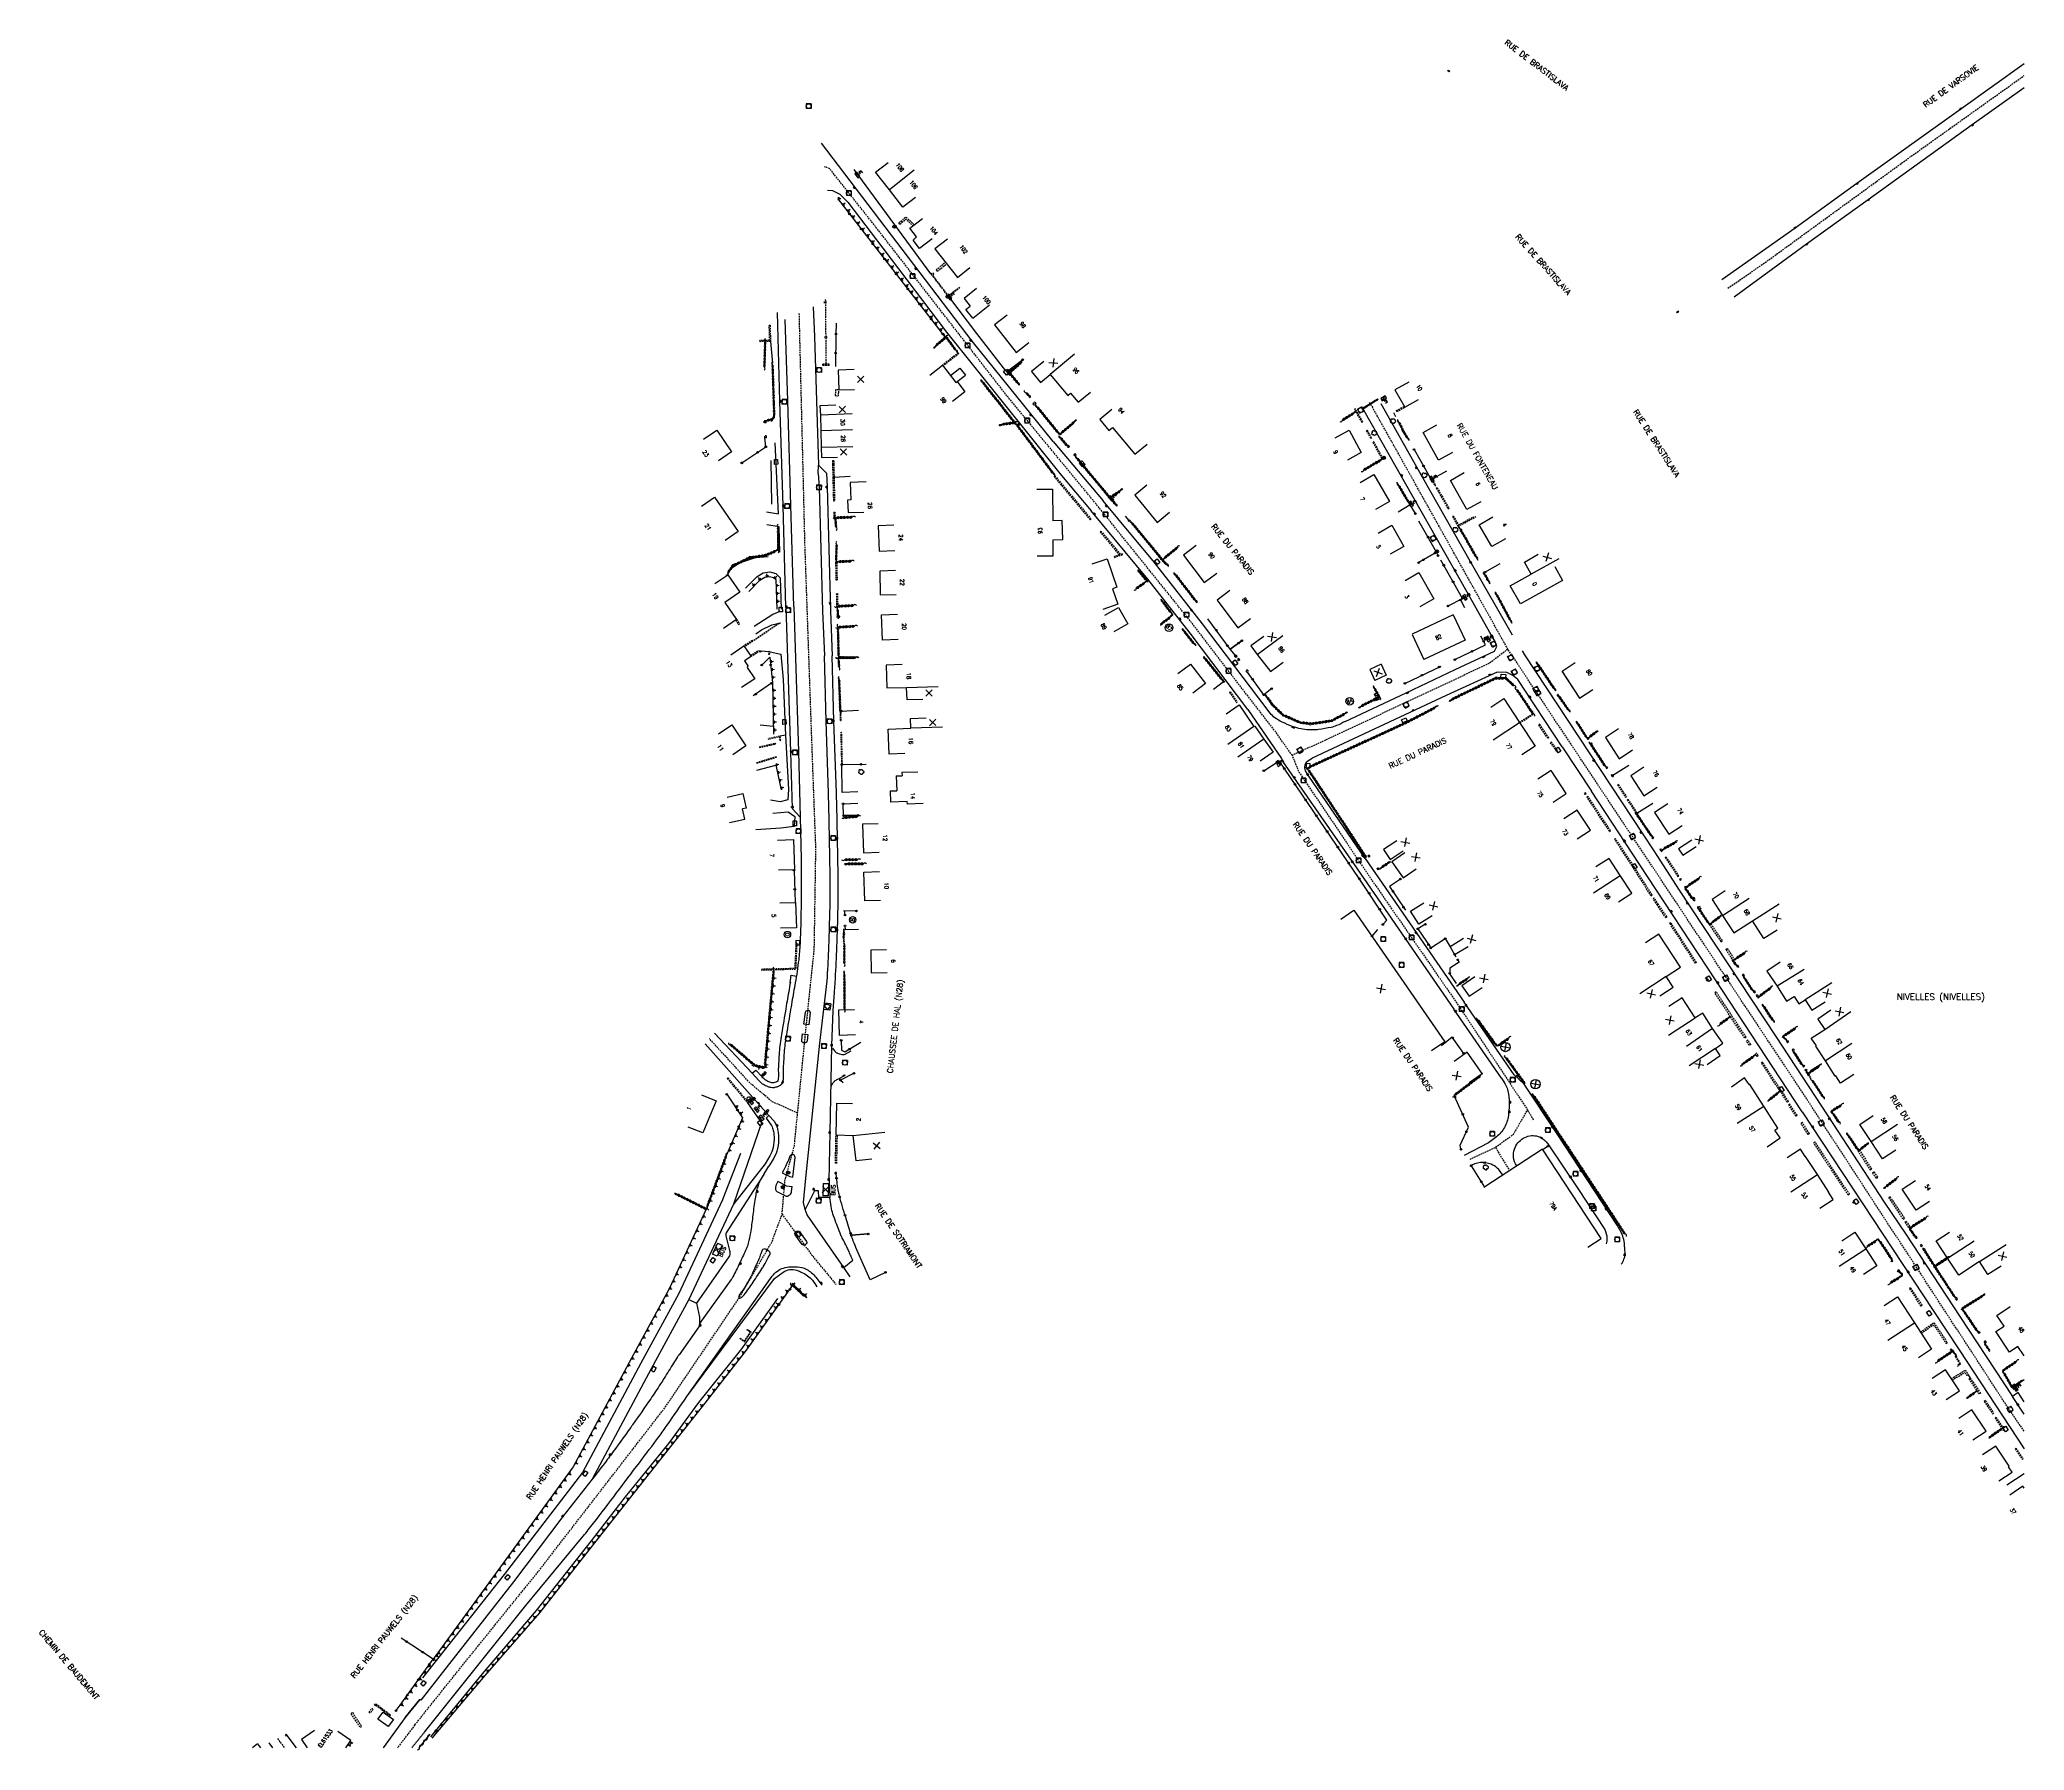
# Model space of a CAD drawing. Header units: millimetres. Extents: x 146014 to 147000, y 143999 to 145000.
# Drawn here: x 146374 to 147000, y 143999 to 144538 of the extents above; entities that cross this region are included whole.
import ezdxf
from ezdxf.enums import TextEntityAlignment as Align

# ---------------------------------------------------------------- set-up
doc = ezdxf.new("R2010")
doc.units = ezdxf.units.MM
doc.linetypes.add('DASHED', pattern=[0.75, 0.5, -0.25])
doc.layers.get('0').update_dxf_attribs({"linetype": 'CONTINUOUS'})
for name, color, linetype in [('W0001', 6, 'DASHED'), ('W0008', 7, 'CONTINUOUS'), ('W0017', 7, 'CONTINUOUS'), ('W0100', 7, 'CONTINUOUS'), ('W0105', 7, 'CONTINUOUS'), ('W0112', 1, 'DASHED'), ('W0211', 2, 'CONTINUOUS'), ('W0220', 5, 'DASHED'), ('W0300', 7, 'CONTINUOUS'), ('W0302', 3, 'CONTINUOUS'), ('W0310', 3, 'CONTINUOUS'), ('W0322', 7, 'CONTINUOUS'), ('W0400', 7, 'CONTINUOUS'), ('W0412', 7, 'CONTINUOUS'), ('W0420', 7, 'CONTINUOUS'), ('W0430', 7, 'CONTINUOUS'), ('W0469', 7, 'CONTINUOUS'), ('W0980', 7, 'CONTINUOUS'), ('W0984', 7, 'CONTINUOUS'), ('W0989', 7, 'CONTINUOUS'), ('W0991', 7, 'CONTINUOUS'), ('W1102', 7, 'CONTINUOUS'), ('W1471', 7, 'CONTINUOUS')]:
    doc.layers.add(name, color=color, linetype=linetype)
doc.styles.get("Standard").update_dxf_attribs({"font": 'romans.shx', "width": 0.85})

# ---------------------------------------------------------------- blocks, each defined once
blk = doc.blocks.new('t105o')
for p, q in [((-0.5, 0), (0.5, 0)), ((0.5, 0), (0.2, 0.1)), ((0.5, 0), (0.2, -0.1))]:
    blk.add_line(p, q)
blk = doc.blocks.new('T400')
for p, q in [((-0.15, 0.3), (0.15, 0.3)), ((-0.15, -0.25), (-0.15, 0.3)), ((-0.15, 0.15), (0.15, 0.15)), ((-0.15, 0), (0.15, 0)), ((0.15, 0.3), (0.15, -0.25)), ((-0.15, -0.15), (0.15, -0.15)), ((-0.15, -0.25), (-0.15, -0.3)), ((-0.15, -0.3), (0.15, -0.3)), ((0.15, -0.3), (0.15, -0.25))]:
    blk.add_line(p, q)
blk = doc.blocks.new('t310o')
at = {"color": 0, "linetype": 'Continuous'}
for centre, start, end in [((-0.5, 0.38), 216.8699, 323.1304), ((0.5, -0.37), 36.8699, 143.1303)]:
    blk.add_arc(centre, 0.625, start, end, dxfattribs=at)
blk = doc.blocks.new('T420')
for p, q in [((0.75, 0.75), (-0.75, 0.75)), ((-0.75, 0.75), (-0.75, -0.75)), ((0.75, 0.75), (0.75, -0.75)), ((0.75, -0.75), (-0.75, -0.75))]:
    blk.add_line(p, q)
blk.add_ellipse((0, 0), major_axis=(-0.53, 0.53), ratio=1, start_param=3.926991, end_param=10.210176)
blk = doc.blocks.new('T300')
for p, q in [((-0.8, 0.51), (-0.86, 0.34)), ((-0.86, 0.34), (-0.86, 0.17)), ((-0.86, 0.17), (-0.74, 0.06)), ((-0.69, 0.63), (-0.8, 0.51)), ((-0.8, -0.06), (-0.74, 0.06)), ((-0.74, 0.06), (-0.69, 0.11)), ((-0.57, 0.69), (-0.69, 0.63)), ((-0.46, 0.69), (-0.57, 0.69)), ((-0.29, 0.63), (-0.46, 0.69)), ((-0.29, 0.63), (-0.17, 0.74)), ((-0.23, 0.57), (-0.29, 0.63)), ((-0.17, 0.74), (-0.06, 0.8)), ((-0.06, 0.8), (0.06, 0.8)), ((0.06, 0.8), (0.23, 0.74)), ((0.23, 0.74), (0.34, 0.63)), ((0.34, 0.63), (0.4, 0.51)), ((0.46, 0.46), (0.34, 0.46)), ((0.4, 0.51), (0.4, 0.46)), ((0.57, 0.4), (0.46, 0.46)), ((0.57, 0.4), (0.69, 0.29)), ((0.69, 0.29), (0.74, 0.17)), ((0.74, 0.06), (0.69, -0.17)), ((0.74, 0.17), (0.74, 0.06)), ((-0.8, -0.17), (-0.8, -0.06)), ((-0.8, -0.23), (-0.8, -0.17)), ((-0.74, -0.34), (-0.8, -0.23)), ((-0.69, -0.4), (-0.74, -0.34)), ((-0.51, -0.46), (-0.69, -0.4)), ((-0.4, -0.46), (-0.51, -0.46)), ((-0.4, -0.46), (-0.34, -0.46)), ((-0.34, -0.46), (-0.34, -0.4)), ((-0.34, -0.51), (-0.34, -0.46)), ((-0.29, -0.63), (-0.34, -0.51)), ((-0.17, -0.74), (-0.29, -0.63)), ((-0.06, -0.8), (-0.17, -0.74)), ((0.06, -0.8), (-0.06, -0.8)), ((0.17, -0.74), (0.06, -0.8)), ((0.23, -0.69), (0.17, -0.74)), ((0.29, -0.46), (0.23, -0.46)), ((0.29, -0.63), (0.23, -0.69)), ((0.46, -0.4), (0.29, -0.46)), ((0.34, -0.51), (0.29, -0.63)), ((0.34, -0.51), (0.34, -0.46)), ((0.57, -0.34), (0.46, -0.4)), ((0.63, -0.29), (0.57, -0.34)), ((0.69, -0.17), (0.63, -0.29))]:
    blk.add_line(p, q)
blk = doc.blocks.new('t430')
at = {"flags": 128}
for points in [[(0.8, 0.8), (-0.8, 0.8)], [(-0.8, 0.8), (-0.8, 0)], [(0.8, 0.8), (-0.8, 0)], [(-0.8, 0), (0.8, 0)], [(-0.4, 2.1), (0.4, 2.1)], [(-0.4, 2.1), (-0.4, 1.3)], [(-0.4, 1.7), (0, 1.7)], [(-0.4, 1.3), (0.4, 1.3)], [(0.8, 0), (0.8, 0.8)]]:
    blk.add_lwpolyline(points, dxfattribs=at)
blk = doc.blocks.new('t211o')
at = {"color": 0, "linetype": 'Continuous'}
for p, q in [((-0.29, 0.5), (-0.29, 0)), ((0, 1), (0, 0)), ((0.29, 0.5), (0.29, 0))]:
    blk.add_line(p, q, dxfattribs=at)
blk = doc.blocks.new('t322o')
at = {"color": 0, "linetype": 'Continuous'}
for radius in [0.25, 0.15]:
    blk.add_circle((0, 0), radius, dxfattribs=at)
blk = doc.blocks.new('t991o')
at = {"color": 0, "linetype": 'Continuous'}
for p, q in [((-1, 1), (1, -1)), ((-1, -1), (1, 1))]:
    blk.add_line(p, q, dxfattribs=at)
blk = doc.blocks.new('T412')
for p, q in [((-0.3, 1.2), (0.3, 1.2)), ((-0.3, 1.2), (-0.3, 0.6)), ((-0.3, 0.6), (0.3, 0.6)), ((-0.3, 0.3), (0.3, 0.3)), ((-0.3, -0.3), (-0.3, 0.3)), ((0, 0.9), (0.3, 0.9)), ((0.3, 0.9), (0.3, 0.6)), ((0.3, 0.3), (0.3, -0.3)), ((0.3, -0.3), (-0.3, -0.3))]:
    blk.add_line(p, q)
blk.add_ellipse((0, 0), major_axis=(0.212, 0.212), ratio=1, start_param=5.497787, end_param=11.780972)
blk = doc.blocks.new('t220o')
at = {"color": 0, "linetype": 'Continuous'}
for p, q in [((-0.25, 0.25), (0.25, 0.25)), ((-0.25, -0.25), (0.25, -0.25))]:
    blk.add_line(p, q, dxfattribs=at)
blk = doc.blocks.new('T1471')
at = {"color": 0, "linetype": 'Continuous', "flags": 128}
blk.add_lwpolyline([(-0.75, -0.5), (-0.75, 0.5), (0.75, 0.5), (0.75, -0.5), (-0.75, -0.5)], dxfattribs=at)
blk = doc.blocks.new('T469')
at = {"color": 0, "linetype": 'Continuous', "flags": 128}
for points in [[(-0.35, 0.35), (0.35, -0.35)], [(-0.35, -0.35), (0.35, 0.35)]]:
    blk.add_lwpolyline(points, dxfattribs=at)
at = {"color": 0, "linetype": 'Continuous'}
blk.add_circle((0, 0), 0.5, dxfattribs=at)

msp = doc.modelspace()

# ---------------------------------------------------------------- linework, layer by layer
at = {"layer": 'W0001', "flags": 128}
for points in [[(146906.57, 144460.14), (146918.9, 144468.67), (146964.39, 144501.78), (147000, 144527.2)], [(146769.15, 144312.89), (146764, 144320.23), (146750.53, 144337.62), (146737.34, 144354.88), (146707.14, 144392.39), (146679.38, 144426.04), (146636.79, 144480.85), (146623.29, 144497.89), (146621.7, 144498.43)], [(146608.35, 144168.21), (146609.24, 144178.78), (146612.21, 144189.78), (146615.84, 144226.37), (146618.49, 144251.83), (146618.99, 144283.5), (146618.02, 144309.33), (146615.56, 144379.15), (146613.76, 144452.27)], [(146793.44, 144424.15), (146794.51, 144422.62), (146794.51, 144422.62)], [(146837.19, 144346.35), (146794.47, 144422.67)], [(146837.19, 144346.35), (146831.29, 144341.85), (146779.68, 144317.69)], [(147000, 144099.81), (146994.05, 144108.53), (146930.08, 144206.63), (146837.19, 144346.35)], [(146779.68, 144317.69), (146769.15, 144312.89), (146771.26, 144307.66), (146794.43, 144273.35), (146821.25, 144234.54), (146843.36, 144201.16), (146838.8, 144193.25), (146833.29, 144189.23), (146824.94, 144185.38)], [(146613.24, 144200.13), (146605.22, 144203.69), (146598.14, 144209.65), (146585.47, 144223.51)], [(146845.31, 144197.92), (146843.36, 144201.16)], [(146833.29, 144189.23), (146837.74, 144181.94)], [(146492.56, 144007.25), (146509.83, 144028.82), (146531.73, 144055.92), (146571.36, 144107.19), (146594.81, 144141.9), (146605.11, 144159.43), (146608.35, 144168.21), (146617.79, 144155.21), (146625.4, 144146.02)], [(146492.56, 144007.25), (146487.06, 144000)], [(146449.21, 144002.94), (146451.44, 144000)]]:
    msp.add_lwpolyline(points, dxfattribs=at)
at = {"layer": 'W0008'}
for p, q in [((146693.84, 144411.81), (146709.59, 144393.13)), ((146695.87, 144401.78), (146705.78, 144389.97)), ((146841.69, 144345.78), (146842.48, 144344.59)), ((146854.33, 144315.52), (146863.51, 144301.6)), ((146792.18, 144280.38), (146823.44, 144235.1)), ((146788.47, 144278.84), (146820.19, 144232.87)), ((146842.34, 144209.26), (146839.19, 144212.2)), ((146930.01, 144200.54), (146971.31, 144137.84)), ((146602.57, 144180.75), (146604.16, 144183.38)), ((146979.45, 144125.43), (147000, 144094.31))]:
    msp.add_line(p, q, dxfattribs=at)
for points in [[(147000, 144530.9), (146980.04, 144516.58), (146947.24, 144493.19), (146927.78, 144479.1), (146904.64, 144462.83)], [(146908.49, 144457.46), (146931.37, 144474.18), (146950.83, 144488.11), (146983.62, 144511.72), (147000, 144523.46)], [(146622.68, 144491.03), (146624.2, 144490.9), (146626.59, 144489.84), (146629.07, 144487.25)], [(146629.07, 144487.25), (146640.06, 144472.72), (146660.16, 144446.32)], [(146618.17, 144454.23), (146618.55, 144444.96)], [(146797.09, 144423.78), (146810.23, 144400.48), (146822.12, 144379.58)], [(146824.34, 144364.33), (146809.82, 144389.85), (146791.92, 144421.45)], [(146612.06, 144359.82), (146613.53, 144314.07)], [(146621.1, 144358.33), (146621.69, 144344.21)], [(146622.95, 144300.94), (146622.2, 144323.61), (146621.69, 144344.21)], [(146613.53, 144314.07), (146614.05, 144293.37)], [(147000, 144105.16), (146996.27, 144110.79)], [(146548.49, 144084.74), (146539.24, 144072.94), (146523.6, 144052.37), (146502.27, 144025.12)], [(146502.27, 144025.12), (146494.39, 144015.05), (146494.07, 144015.28), (146489.46, 144009.61)]]:
    msp.add_lwpolyline(points, dxfattribs=at)
at = {"layer": 'W0008', "flags": 128}
for points in [[(146668.24, 144443.43), (146620.72, 144505.84)], [(146612.06, 144359.82), (146611.14, 144391.61), (146610.11, 144424.6), (146609.35, 144450.3)], [(146618.55, 144444.96), (146619.8, 144404.32)], [(146660.16, 144446.32), (146695.87, 144401.78)], [(146693.84, 144411.81), (146668.24, 144443.43)], [(146791.03, 144422.7), (146791.39, 144422.27), (146791.39, 144422.27), (146791.39, 144422.27), (146791.53, 144422.09), (146791.92, 144421.45)], [(146619.75, 144401.71), (146619.8, 144404.32)], [(146619.75, 144401.71), (146619.99, 144397.39), (146621.1, 144358.33)], [(146718.83, 144381.95), (146709.59, 144393.13)], [(146723.63, 144368.42), (146705.78, 144389.97)], [(146758.65, 144330.95), (146740.94, 144354.34), (146725.3, 144374.23), (146718.83, 144381.95)], [(146822.12, 144379.58), (146825.62, 144373.47), (146838.5, 144350.92)], [(146755.24, 144327.31), (146737.06, 144351.35), (146723.63, 144368.42), (146723.63, 144368.42)], [(146785.85, 144323.56), (146805.12, 144332.62), (146820.56, 144339.91), (146832.97, 144345.71), (146833.67, 144347.22), (146833.13, 144348.77), (146831.46, 144351.63), (146824.34, 144364.33)], [(146842.48, 144344.59), (146883.21, 144282.73), (146891.22, 144270.37)], [(146854.33, 144315.52), (146840.32, 144336.75), (146838.8, 144338.07), (146836.84, 144338.95), (146833.83, 144339.12), (146817.77, 144331.79), (146775.52, 144312.03)], [(146755.24, 144327.31), (146765.76, 144311.89), (146766.27, 144310.89), (146788.47, 144278.84)], [(146792.18, 144280.38), (146774.45, 144306.31), (146773.36, 144307.98), (146773.15, 144308.89), (146773.25, 144309.95), (146773.84, 144310.95), (146775.52, 144312.03)], [(146878.56, 144278.71), (146863.51, 144301.6)], [(146930.01, 144200.54), (146902.68, 144242.12), (146878.56, 144278.71)], [(146891.22, 144270.37), (146891.22, 144270.37), (146921.7, 144224.25)], [(146620.28, 144222.13), (146622.54, 144241.78)], [(146835.16, 144211.09), (146820.19, 144232.87)], [(146839.19, 144212.2), (146823.44, 144235.1)], [(146598.88, 144212.65), (146587.02, 144225.31)], [(146614.81, 144225.09), (146616.42, 144224.86)], [(146616.74, 144227.89), (146615.24, 144228.11)], [(146921.7, 144224.25), (146936.1, 144202.26), (146955.87, 144172.07)], [(146584.12, 144221.96), (146604.11, 144199.38)], [(146629.84, 144148.44), (146627.77, 144151.45), (146616.26, 144168.06), (146615.59, 144169.68), (146615.05, 144171.94), (146615.79, 144179.54), (146620.28, 144222.13)], [(146604.11, 144199.38), (146605.79, 144197.55), (146606.61, 144196.18)], [(146608.32, 144181.3), (146610.79, 144180.07)], [(146609.66, 144177.2), (146611.5, 144176.95)], [(146955.87, 144172.07), (146962.63, 144161.98), (146979.72, 144135.96), (146996.27, 144110.79)], [(146613.89, 144162.72), (146614.44, 144161.87)], [(146971.31, 144137.84), (146979.45, 144125.43)], [(146455.23, 144000), (146451.94, 144004.3)], [(146489.46, 144009.61), (146482.56, 144000)], [(146491.56, 144000), (146491.66, 144000.12), (146491.82, 144000.32), (146491.98, 144000.51), (146492.13, 144000.71), (146492.29, 144000.9), (146492.45, 144001.09), (146492.61, 144001.29), (146492.77, 144001.48), (146492.92, 144001.68), (146493.08, 144001.87), (146493.24, 144002.07), (146493.4, 144002.26), (146493.56, 144002.45), (146493.72, 144002.65), (146493.87, 144002.84), (146494.03, 144003.04), (146494.19, 144003.23), (146494.35, 144003.43), (146494.51, 144003.62), (146494.67, 144003.81), (146494.82, 144004.01), (146494.98, 144004.2), (146495.14, 144004.4), (146495.3, 144004.59), (146495.46, 144004.78), (146495.59, 144004.95)], [(146446.48, 144001.57), (146447.68, 144000)]]:
    msp.add_lwpolyline(points, dxfattribs=at)
for points in [[(146785.85, 144323.56, -0.028652), (146783.16, 144322.25, -0.048116), (146781.46, 144321.71, -0.015273), (146777.49, 144321.01, -0.035096), (146775.75, 144320.88, -0.031692), (146773.12, 144321.04, -0.033188), (146770.65, 144321.51, -0.031224), (146769.21, 144321.99, -0.013719), (146766.04, 144323.35, -0.051272), (146763.69, 144324.76, -0.070975), (146762.28, 144326.15), (146758.65, 144330.95)], [(146622.54, 144241.78, 0.00638), (146623.04, 144251.41, 0.003817), (146623.27, 144257.87, 0.000088), (146623.53, 144267.13, 0.004505), (146623.53, 144267.26, 0.005598), (146623.53, 144271.06, 0.001385), (146623.29, 144286.61, 0.000974), (146623.25, 144288.53, 0.000173), (146623.01, 144299.38, 0.008682), (146622.95, 144300.94, 0.008682)], [(146614.05, 144293.37), (146614.31, 144280.29, -0.005461), (146614.38, 144273.81, -0.003416), (146614.29, 144263.44, -0.000023), (146614.23, 144259.36, -0.000772), (146614.23, 144259.24, -0.006017), (146614.22, 144259.02, -0.000242), (146613.99, 144253.54, -0.019539), (146613.57, 144248.44, -0.013577), (146612.48, 144241.16)], [(146612.48, 144241.16, 0.001744), (146611.44, 144235.17, 0.001066), (146610.89, 144231.93, 0.000081), (146609.51, 144223.68, 0.001231), (146609.42, 144223.14, 0.018517), (146609.1, 144220.53, 0.008791), (146608.72, 144214.99, 0.020356), (146608.7, 144212.98, -0.02099), (146608.67, 144211.03, -0.036026), (146608.57, 144210.23, -0.039803), (146608.37, 144209.53, -0.139832), (146607.98, 144209, -0.073036), (146606.9, 144208.4, -0.060935), (146605.81, 144208.12, -0.06995), (146604.83, 144208.14, -0.057525), (146603.9, 144208.4, -0.033863), (146602.43, 144209.11, -0.053084), (146601.99, 144209.44, -0.02025), (146600.97, 144210.43), (146598.88, 144212.65)], [(146615.24, 144228.11), (146615.73, 144231.87, -0.180167), (146615.98, 144232.36, -0.192573), (146616.47, 144232.53, -0.206075), (146616.99, 144232.29, -0.211789), (146617.16, 144231.75), (146616.74, 144227.89)], [(146616.42, 144224.86), (146616.22, 144222.91, -0.202152), (146615.93, 144222.36, -0.194114), (146615.31, 144222.17, -0.203589), (146614.72, 144222.49, -0.205731), (146614.54, 144223.12), (146614.81, 144225.09)], [(146835.16, 144211.09, -0.040645), (146836.56, 144208.8, -0.058597), (146837.2, 144207.05, -0.057136), (146837.63, 144203.4, -0.045194), (146837.24, 144198.79, -0.096017), (146835.84, 144195.16, -0.095128), (146833.17, 144192.29), (146831.08, 144190.75), (146823.41, 144186.78)], [(146872.96, 144152.46, 0.042636), (146873.8, 144154.06, 0.071648), (146874.07, 144155.11, 0.040289), (146874.11, 144156.83, 0.023781), (146873.82, 144159.73, 0.06646), (146873.23, 144161.78, 0.041378), (146871.6, 144164.79), (146852.77, 144193.57), (146842.34, 144209.26)], [(146606.61, 144196.18, -0.032242), (146607.02, 144194.52, -0.032242), (146607.22, 144192.82, -0.067404), (146606.9, 144188.92, -0.08207), (146605.7, 144185.92), (146604.16, 144183.38)], [(146840.01, 144183.43, -0.119049), (146838.97, 144186.2, -0.114699), (146839.25, 144188.77, -0.176959), (146842.03, 144192.17, -0.182695), (146846.23, 144192.91, -0.117954), (146848.18, 144192.03, -0.082101), (146850.26, 144189.8), (146859.2, 144176.33), (146867.81, 144163.38), (146868.38, 144161.37), (146868.4, 144159.77), (146868.16, 144158.92)], [(146610.79, 144180.07), (146611.76, 144179.87), (146612.42, 144186.11, 0.177602), (146612.25, 144186.77, 0.228278), (146611.79, 144187.04, 0.135335), (146611.17, 144186.92, 0.163884), (146610.8, 144186.55, 0.031798), (146610.54, 144185.91, -0.016739), (146610.08, 144184.7, -0.013192), (146609.22, 144182.8, -0.029362), (146608.76, 144181.98), (146608.32, 144181.3)], [(146835.55, 144180.5, 0.103569), (146833.82, 144182.79, 0.079107), (146831.95, 144183.96, 0.125504), (146828.52, 144184.49, 0.125504), (146825.26, 144183.31)], [(146609.66, 144177.2), (146607, 144178.59), (146606.46, 144177.47, 0.158874), (146606.27, 144176.03, 0.241171), (146606.88, 144175.25), (146609.64, 144173.94, 0.199791), (146610.01, 144173.92, 0.085408), (146610.73, 144174.34, 0.088397), (146611.16, 144174.85, 0.107219), (146611.34, 144175.37), (146611.5, 144176.95)], [(146614.44, 144161.87), (146616.02, 144159.66, -0.227637), (146616.1, 144159.18, -0.16872), (146615.73, 144158.65, -0.172707), (146615.11, 144158.47, -0.224985), (146614.67, 144158.71), (146612.49, 144161.71, -0.215604), (146612.4, 144162.16, -0.152954), (146612.72, 144162.7, -0.183412), (146613.3, 144162.93, -0.183412), (146613.89, 144162.72)], [(146603.96, 144154.54), (146604.43, 144155.42, 0.173168), (146604.53, 144156.12, 0.211431), (146604.2, 144156.6), (146603.28, 144157.15, 0.1972), (146602.57, 144157.26, 0.21838), (146602.06, 144156.86, 0.04669), (146601.61, 144155.74, -0.031286), (146601, 144154.07, -0.002959), (146599, 144149.6, -0.013118), (146598.52, 144148.6, -0.011167), (146598.03, 144147.71, -0.003731), (146596.49, 144145.07, -0.039219), (146595.46, 144143.62, 0.058754), (146594.81, 144142.62, 0.114322), (146594.71, 144142.18, 0.174847), (146594.81, 144141.9, 0.25396), (146595.06, 144141.79, 0.129861), (146595.54, 144141.98, 0.072986), (146596.35, 144142.77, 0.016464), (146599.22, 144146.81, 0.001193), (146600.65, 144148.98, 0.001278), (146601.98, 144151.02, 0.014521), (146602.66, 144152.14, 0.015615), (146603.96, 144154.54)]]:
    msp.add_lwpolyline(points, format="xyb", dxfattribs=at)
at = {"layer": 'W0008'}
for points in [[(146602.57, 144180.75, 0.033875), (146601.38, 144178.81, 0.04823), (146600.77, 144177.32, 0.002627), (146600.29, 144175.66, 0.021761), (146600.24, 144175.46, 0.005612), (146600.11, 144174.78, 0.001808), (146599.76, 144172.65, 0.014602), (146599.04, 144167.33, -0.015593), (146598.36, 144162.35, -0.021278), (146597.67, 144159.09, -0.036615), (146597.05, 144157.26, -0.009947), (146596.84, 144156.79, -0.00116), (146594.96, 144152.8, -0.007349), (146592.82, 144148.44, -0.038447), (146592.33, 144147.65), (146582.34, 144133.82), (146582.13, 144132.76), (146575.84, 144123.93, 0.010248), (146575.36, 144123.22, 0.003881), (146574.13, 144121.3, 0.001329), (146571.17, 144116.57, -0.003371), (146569.99, 144114.71, -0.007319), (146566.92, 144110.07, -0.004076), (146561.21, 144101.86, -0.002365), (146560.6, 144101.01, -0.00023), (146554.3, 144092.3, -0.007224), (146552.87, 144090.37, -0.002434), (146548.49, 144084.74)], [(146495.59, 144004.95), (146511.6, 144024.96), (146527.58, 144044.83), (146545.6, 144066.71, 0.007535), (146548.85, 144070.79, 0.003267), (146556.16, 144080.36, 0.000144), (146563.33, 144089.88, 0.000166), (146569.55, 144098.15, 0.011843), (146572.14, 144101.77, -0.004842), (146578.34, 144110.71), (146605.26, 144148.69, -0.081712), (146606.84, 144150.29, -0.083958), (146608.8, 144151.26, -0.058563), (146611.07, 144151.66, -0.047468), (146613.92, 144151.56, -0.114508), (146616.52, 144150.58, -0.083631), (146619.29, 144147.99), (146620.91, 144145.86)]]:
    msp.add_lwpolyline(points, format="xyb", dxfattribs=at)
at = {"layer": 'W0017'}
for p, q in [((146655.27, 144464.63), (146631.05, 144497.53)), ((146669.78, 144445.87), (146660.87, 144457.57)), ((146607.2, 144389.03), (146606.15, 144411.41)), ((146603.42, 144389.69), (146607.2, 144389.03)), ((146627.29, 144301.15), (146627.19, 144309.97)), ((146632.23, 144301.39), (146627.29, 144301.15))]:
    msp.add_line(p, q, dxfattribs=at)
at = {"layer": 'W0017', "flags": 128}
for points in [[(146609.56, 144359.75), (146608.64, 144391.53), (146607.61, 144424.52), (146606.88, 144452.54)], [(146678.92, 144434.13), (146669.78, 144445.87)], [(146619.8, 144404.32), (146622.3, 144401.85)], [(146622.3, 144401.85), (146622.54, 144397.5), (146623.65, 144358.41)], [(146607.6, 144376.97), (146607.37, 144384.93), (146603.56, 144385.52)], [(146591.23, 144369.98), (146592.38, 144371.88), (146594.88, 144373.53), (146599.99, 144375.26), (146603.9, 144375.57)], [(146607.67, 144358.21), (146605.46, 144357.32), (146599.5, 144353.45)], [(146600.04, 144351.2), (146601.87, 144352.46), (146605.15, 144354.06), (146607.79, 144354.65)], [(146609.56, 144359.75), (146611.03, 144313.99)], [(146623.65, 144358.41), (146624.12, 144344.27)], [(146625.47, 144301.06), (146624.63, 144323.68), (146624.12, 144344.27)], [(146611.03, 144313.99), (146611.54, 144296.09)], [(146605.46, 144294.7), (146610.26, 144295.11), (146612.32, 144293.59), (146612.19, 144290.48), (146607.95, 144289.92)], [(146611.54, 144296.09), (146614.05, 144293.37)], [(146610.92, 144241.22), (146611.2, 144243.62), (146612.83, 144243.22)], [(146623.44, 144232.53), (146621.48, 144232.76)], [(146623.68, 144234.55), (146621.71, 144234.77)], [(146623.68, 144234.55), (146623.44, 144232.53)], [(146623.14, 144178.86), (146623.47, 144193.94), (146624.06, 144221.41)], [(146604.11, 144199.38), (146603.35, 144198.51), (146604.97, 144196.18)], [(146604.97, 144196.18), (146605.25, 144195.75)], [(146602.95, 144184.11), (146592.97, 144171.36), (146578.96, 144141.31), (146581.33, 144140.23)], [(146623.14, 144178.86), (146623.43, 144173.51)]]:
    msp.add_lwpolyline(points, dxfattribs=at)
for points in [[(146625.09, 144241.31, 0.002484), (146625.57, 144251.3, 0.003817), (146625.8, 144257.8, 0.000088), (146626.06, 144267.06, 0.004505), (146626.06, 144267.24, 0.005598), (146626.06, 144271.09, 0.001385), (146625.82, 144286.66, 0.000974), (146625.78, 144288.58, 0.000173), (146625.54, 144299.44, 0.008564), (146625.47, 144301.06, 0.003962)], [(146624.06, 144221.41), (146624.41, 144232.47), (146624.83, 144238.09, -0.002687), (146624.96, 144239.7, 0.002687), (146625.09, 144241.31)], [(146624.28, 144220.57, 0.090462), (146625.05, 144219.54, 0.090462), (146626.13, 144218.86, 0.075881), (146627.52, 144218.53, 0.147143), (146628.25, 144218.68), (146630.11, 144219.71)], [(146627.79, 144211.77), (146626.06, 144210.84, 0.015416), (146625.01, 144210.23, 0.052435), (146624.73, 144210.01, 0.057712), (146624.18, 144209.34, 0.057712), (146623.79, 144208.57)], [(146605.25, 144195.75, -0.032242), (146605.62, 144194.27, -0.032242), (146605.8, 144192.75, -0.067404), (146605.51, 144189.22, -0.08207), (146604.49, 144186.66), (146602.95, 144184.11)], [(146602.57, 144180.75), (146602.57, 144180.75), (146590.72, 144162.34, 0.124051), (146590.6, 144161.97, 0.077988), (146590.65, 144161.38), (146591.76, 144156.79, -0.086905), (146591.83, 144155.56, -0.126153), (146591.53, 144154.76), (146581.33, 144140.23), (146582.28, 144135.78, -0.091752), (146582.31, 144134.8, 0.091752), (146582.34, 144133.82)], [(146627.77, 144151.45), (146630.68, 144153.72), (146630.25, 144154.6, -0.021549), (146629.6, 144156.09, 0.024165), (146629.01, 144157.41, 0.004626), (146627.86, 144159.65, -0.007396), (146627.15, 144161.05, -0.021627), (146626.61, 144162.27, -0.004961), (146624.58, 144167.71, -0.034794), (146623.92, 144170.01, -0.0295), (146623.49, 144172.8), (146623.43, 144173.51), (146619.92, 144173.52), (146619.85, 144175.6), (146618.52, 144175.61), (146615.59, 144169.68)]]:
    msp.add_lwpolyline(points, format="xyb", dxfattribs=at)
at = {"layer": 'W0017'}
msp.add_lwpolyline([(146610.94, 144241.33, 0.000585), (146609.92, 144235.43, 0.001066), (146609.37, 144232.19, 0.000081), (146608, 144223.94, 0.001231), (146607.9, 144223.39, 0.018517), (146607.57, 144220.66, 0.008791), (146607.18, 144215.07, 0.020356), (146607.16, 144212.94, -0.02099), (146607.14, 144211.12, -0.036026), (146607.06, 144210.54, -0.031706), (146606.96, 144210.16, -0.06398), (146606.35, 144209.83, -0.060935), (146605.62, 144209.65, -0.06995), (146605.07, 144209.66, -0.057525), (146604.48, 144209.82, -0.033863), (146603.2, 144210.45, -0.053084), (146603.02, 144210.58, -0.02025), (146602.09, 144211.49), (146600.06, 144213.65)], format="xyb", dxfattribs=at)
for points in [[(146598.88, 144212.65), (146600.06, 144213.65)], [(147000, 144109.04), (146998.05, 144112), (146996.27, 144110.79)]]:
    msp.add_lwpolyline(points, dxfattribs=at)
at = {"layer": 'W0017', "flags": 128}
msp.add_lwpolyline([(146484.18, 144006.68), (146480.9, 144009), (146482.54, 144011.28), (146485.78, 144008.9)], close=True, dxfattribs=at)
at = {"layer": 'W0100'}
for p, q in [((146637.82, 144496.69), (146641.75, 144499.78)), ((146650.39, 144488.78), (146646.46, 144485.69)), ((146648.67, 144479.03), (146652.61, 144482.1)), ((146650.76, 144476.32), (146648.66, 144479.03)), ((146648.66, 144479.03), (146648.67, 144479.03)), ((146649.62, 144475.27), (146650.76, 144476.32)), ((146651.7, 144472.64), (146649.62, 144475.27)), ((146650.76, 144476.32), (146650.76, 144476.32)), ((146655.62, 144475.74), (146651.7, 144472.64)), ((146654.95, 144432.78), (146658.89, 144435.85)), ((146658.9, 144435.85), (146663.1, 144430.45)), ((146690.89, 144437.08), (146687.03, 144433.89)), ((146663.1, 144430.45), (146663.49, 144430.75)), ((146663.49, 144430.75), (146666.01, 144427.51)), ((146687.03, 144433.89), (146689.87, 144430.45)), ((146689.87, 144430.45), (146692.88, 144432.96)), ((146692.88, 144432.96), (146698.4, 144426.35)), ((146666.01, 144427.51), (146662.06, 144424.44)), ((146698.4, 144426.35), (146699.32, 144427.1)), ((146699.32, 144427.1), (146701.74, 144424.2)), ((146701.74, 144424.2), (146705.58, 144427.4)), ((146712.34, 144421.94), (146708.5, 144418.74)), ((146708.5, 144418.74), (146711.38, 144415.29)), ((146711.38, 144415.29), (146712.54, 144416.25)), ((146712.54, 144416.25), (146719.58, 144407.8)), ((146719.58, 144407.8), (146723.42, 144411)), ((146634.83, 144399.07), (146629.83, 144398.94)), ((146629.83, 144398.94), (146629.97, 144393.4)), ((146629.97, 144393.4), (146629, 144393.34)), ((146629, 144393.34), (146629.13, 144389.42)), ((146629.13, 144389.42), (146634.13, 144389.59)), ((146587.1, 144367.02), (146591.24, 144369.82)), ((146591.24, 144369.82), (146594.97, 144364.3)), ((146837.95, 144366.35), (146844.52, 144370.02)), ((146854.38, 144368), (146841.13, 144360.65)), ((146851.96, 144372.37), (146854.38, 144368)), ((146594.97, 144364.3), (146590.26, 144361.07)), ((146590.26, 144361.07), (146593.95, 144355.68)), ((146841.13, 144360.65), (146837.95, 144366.35)), ((146593.95, 144355.68), (146589.83, 144352.86)), ((146819.9, 144357.16), (146806.97, 144351.07)), ((146819.9, 144357.16), (146823.68, 144349.19)), ((146806.96, 144351.02), (146810.73, 144343.08)), ((146823.68, 144349.19), (146810.73, 144343.08)), ((146797.23, 144341.63), (146793.62, 144339.96)), ((146797.23, 144341.63), (146798.85, 144338.12)), ((146599.72, 144337.03), (146595.58, 144334.22)), ((146646.19, 144341.47), (146641.19, 144341.32)), ((146641.19, 144341.32), (146641.41, 144334.12)), ((146793.62, 144339.96), (146795.24, 144336.45)), ((146798.85, 144338.12), (146795.24, 144336.45)), ((146798.76, 144338.29), (146798.76, 144338.29)), ((146641.41, 144334.12), (146647.61, 144334.3)), ((146647.73, 144330.34), (146647.61, 144334.3)), ((146652.72, 144330.49), (146647.73, 144330.34)), ((146831.77, 144328.02), (146835.95, 144330.76)), ((146648.79, 144324.52), (146653.78, 144324.69)), ((146648.89, 144321.42), (146648.79, 144324.52)), ((146748.32, 144325.94), (146752.44, 144328.77)), ((146752.44, 144328.77), (146757.13, 144321.94)), ((146641.82, 144321.17), (146648.89, 144321.42)), ((146642.09, 144313.3), (146641.82, 144321.17)), ((146757.13, 144321.94), (146757.43, 144322.13)), ((146757.43, 144322.13), (146760.25, 144318.02)), ((146760.25, 144318.02), (146763.14, 144313.85)), ((146647.09, 144313.48), (146642.09, 144313.3)), ((146763.14, 144313.85), (146759.03, 144311.01)), ((146845.77, 144315.78), (146841.59, 144313.04)), ((146642.5, 144301.67), (146644.48, 144301.73)), ((146642.62, 144298.1), (146642.5, 144301.67)), ((146647.82, 144298.3), (146642.67, 144298.15)), ((146869.16, 144280.4), (146864.95, 144277.71)), ((146872.09, 144266.68), (146876.27, 144269.42)), ((146905.75, 144270.16), (146901.57, 144267.41)), ((146908.43, 144256.89), (146914.32, 144260.69)), ((146641.27, 144251.56), (146636.27, 144251.43)), ((146636.27, 144251.43), (146636.46, 144244.29)), ((146923, 144247.66), (146918.88, 144244.83)), ((146636.46, 144244.29), (146641.46, 144244.42)), ((146826.82, 144243.05), (146822.72, 144240.19)), ((146918.88, 144244.83), (146922.09, 144240.15)), ((146824.94, 144236.94), (146829.09, 144239.72)), ((146922.09, 144240.15), (146925.06, 144235.35)), ((146925.06, 144235.35), (146927.44, 144236.84)), ((146927.44, 144236.84), (146928.95, 144234.54)), ((146928.95, 144234.54), (146930.91, 144235.83)), ((146898.71, 144231.64), (146896.21, 144230.11)), ((146901.69, 144226.8), (146898.71, 144231.64)), ((146904.94, 144222.11), (146901.69, 144226.8)), ((146899.98, 144215.47), (146904.14, 144218.24)), ((146902.62, 144220.51), (146904.94, 144222.11)), ((146904.14, 144218.24), (146902.62, 144220.51)), ((146934.27, 144221.2), (146934.45, 144221.31)), ((146911.82, 144211.22), (146907.75, 144208.32)), ((146913.3, 144209.14), (146911.82, 144211.22)), ((146940.57, 144211.88), (146940.41, 144211.78)), ((146942.1, 144209.56), (146940.57, 144211.88)), ((146940.75, 144211.61), (146940.75, 144211.61)), ((146946.28, 144212.31), (146942.1, 144209.56)), ((146913.5, 144209.16), (146913.3, 144209.14)), ((146922.31, 144195.36), (146913.5, 144209.16)), ((146948.18, 144196.55), (146952.36, 144199.3)), ((146921.38, 144194.76), (146922.31, 144195.36)), ((146848.07, 144188.74), (146829.64, 144176.61)), ((146866.59, 144160.59), (146848.07, 144188.74)), ((146931.07, 144186.44), (146930.98, 144186.38)), ((146959.47, 144188.46), (146955.29, 144185.72)), ((146938.33, 144175.14), (146938.41, 144175.19)), ((146862.41, 144157.84), (146866.59, 144160.59)), ((146942.44, 144159.87), (146946.63, 144162.59)), ((146972.25, 144159.79), (146976.42, 144162.55)), ((146953.56, 144151.96), (146949.37, 144149.23)), ((146985.91, 144153.28), (146979.38, 144148.98)), ((146955.84, 144139.4), (146960.01, 144142.15)), ((146991.39, 144136.31), (146995.53, 144139.1)), ((146993.65, 144132.96), (146991.39, 144136.31)), ((146991.06, 144131.23), (146993.65, 144132.96)), ((146995.4, 144124.74), (146991.06, 144131.23)), ((146970.81, 144125.72), (146966.63, 144122.98)), ((146998.02, 144126.48), (146995.4, 144124.74)), ((147000, 144123.55), (146998.02, 144126.48)), ((146991.06, 144095.14), (146986.88, 144092.39)), ((146995.27, 144088.75), (146991.06, 144095.14)), ((146991.95, 144084.15), (146996.15, 144086.87)), ((146995.03, 144088.59), (146995.27, 144088.75)), ((146996.15, 144086.87), (146995.03, 144088.59))]:
    msp.add_line(p, q, dxfattribs=at)
at = {"layer": 'W0100', "flags": 128}
for points in [[(146646.46, 144485.69), (146642.16, 144491.16), (146637.82, 144496.69)], [(146660.45, 144475.65), (146656.54, 144472.54)], [(146656.54, 144472.54), (146663.67, 144463.57)], [(146663.67, 144463.57), (146667.58, 144466.68)], [(146669.63, 144460.06), (146665.72, 144456.94)], [(146668.46, 144450.74), (146673.72, 144454.94)], [(146668.46, 144450.74), (146666.29, 144453.43)], [(146679.26, 144451.67), (146675.33, 144448.56)], [(146675.33, 144448.56), (146682.16, 144439.93)], [(146682.16, 144439.93), (146686.09, 144443.03)], [(146631.04, 144434.47), (146626.04, 144434.35)], [(146626.04, 144434.35), (146626.2, 144428.12)], [(146805.91, 144430.55), (146801.56, 144428.08)], [(146625.28, 144423.28), (146620.29, 144423.07)], [(146620.29, 144423.07), (146620.4, 144420.19)], [(146626.2, 144428.12), (146631.2, 144428.24)], [(146801.56, 144428.08), (146804.67, 144422.6)], [(146804.67, 144422.6), (146809.02, 144425.06)], [(146620.4, 144420.19), (146620.53, 144415.22), (146620.68, 144409.92)], [(146810.44, 144414.63), (146814.8, 144417.08)], [(146583.58, 144412.6), (146587.71, 144415.42)], [(146587.71, 144415.42), (146592.38, 144408.6)], [(146782.74, 144412.93), (146787.11, 144415.35)], [(146787.11, 144415.35), (146790.97, 144408.39)], [(146815.34, 144405.91), (146810.44, 144414.63)], [(146592.38, 144408.6), (146588.26, 144405.77)], [(146620.68, 144409.92), (146620.76, 144406.79)], [(146620.76, 144406.79), (146625.76, 144406.92)], [(146790.97, 144408.39), (146786.6, 144405.97)], [(146819.7, 144408.36), (146815.34, 144405.91)], [(146723.36, 144398.06), (146719.52, 144394.86)], [(146790.62, 144398.89), (146794.96, 144401.38)], [(146794.96, 144401.38), (146799.83, 144392.92)], [(146819.06, 144399.56), (146823.41, 144402.02)], [(146824.29, 144390.34), (146819.06, 144399.56)], [(146582.91, 144391.41), (146587.03, 144394.24)], [(146587.03, 144394.24), (146594.46, 144383.42)], [(146688.64, 144396.82), (146693.64, 144396.84)], [(146719.52, 144394.86), (146726.64, 144386.31)], [(146799.83, 144392.92), (146795.5, 144390.43)], [(146828.64, 144392.8), (146824.29, 144390.34)], [(146643.61, 144385.44), (146638.61, 144385.25)], [(146726.64, 144386.31), (146730.48, 144389.51)], [(146796.27, 144382.94), (146800.62, 144385.41)], [(146800.62, 144385.41), (146804.41, 144378.75), (146804.41, 144378.75)], [(146828.14, 144385.58), (146832.48, 144388.06)], [(146832.09, 144378.67), (146828.14, 144385.58)], [(146594.46, 144383.42), (146590.34, 144380.59)], [(146638.61, 144385.25), (146638.91, 144377.24)], [(146836.43, 144381.15), (146832.09, 144378.67)], [(146638.91, 144377.24), (146643.91, 144377.43)], [(146693.72, 144375.71), (146688.72, 144375.69)], [(146706.12, 144373.23), (146710.87, 144374.81)], [(146710.87, 144374.81), (146713.85, 144365.86)], [(146738.93, 144379), (146734.93, 144376.01)], [(146734.93, 144376.01), (146741.39, 144367.37)], [(146804.41, 144378.75), (146800.06, 144376.28)], [(146842.4, 144373.83), (146846.77, 144376.26)], [(146844.52, 144370.02), (146842.4, 144373.83)], [(146644.13, 144371.11), (146639.13, 144370.99)], [(146639.13, 144370.99), (146639.31, 144363.49)], [(146741.39, 144367.37), (146745.4, 144370.36)], [(146804.79, 144368.02), (146809.14, 144370.48)], [(146809.14, 144370.48), (146813.8, 144362.19)], [(146639.31, 144363.49), (146644.31, 144363.62)], [(146714.23, 144360.52), (146709.52, 144358.83)], [(146712.47, 144365.4), (146714.23, 144360.52)], [(146749.52, 144364.8), (146745.51, 144361.81)], [(146745.51, 144361.81), (146745.51, 144361.81), (146752.07, 144353.03)], [(146813.8, 144362.19), (146809.45, 144359.74)], [(146639.68, 144357.23), (146644.68, 144357.41)], [(146639.97, 144349.23), (146639.68, 144357.23)], [(146710.07, 144357.12), (146714.44, 144359.54)], [(146717.35, 144354.29), (146712.97, 144351.87)], [(146714.44, 144359.54), (146717.35, 144354.29)], [(146752.07, 144353.03), (146756.08, 144356.02)], [(146644.97, 144349.42), (146639.97, 144349.23)], [(146760.21, 144350.38), (146756.19, 144347.4)], [(146592.15, 144344.55), (146596.27, 144347.38)], [(146596.27, 144347.38), (146598.55, 144344.06)], [(146598.55, 144344.06), (146596.49, 144342.66)], [(146596.49, 144342.66), (146597.57, 144341.09), (146597.34, 144340.55), (146599.72, 144337.03)], [(146733.14, 144338.64), (146737.1, 144341.68)], [(146737.1, 144341.68), (146741.82, 144335.54)], [(146756.19, 144347.4), (146758.18, 144344.71)], [(146758.18, 144344.71), (146762.31, 144339.28)], [(146762.31, 144339.28), (146766.29, 144342.31)], [(146858.43, 144342.1), (146854.26, 144339.33)], [(146741.82, 144335.54), (146737.85, 144332.5)], [(146854.25, 144339.37), (146859.76, 144330.93), (146859.76, 144330.93)], [(146854.26, 144339.33), (146859.75, 144330.94)], [(146835.95, 144330.76), (146840.88, 144323.24), (146845.77, 144315.78)], [(146859.75, 144330.94), (146863.94, 144333.67)], [(146588.3, 144319.71), (146592.44, 144322.51)], [(146592.44, 144322.51), (146596.93, 144315.87)], [(146872.08, 144321.24), (146867.92, 144318.47)], [(146867.92, 144318.47), (146872.33, 144311.82)], [(146596.93, 144315.87), (146592.78, 144313.07)], [(146872.33, 144311.82), (146876.5, 144314.59)], [(146644.33, 144306.38), (146646.16, 144306.45)], [(146644.33, 144306.38), (146644.48, 144301.73)], [(146651.12, 144307.6), (146646.12, 144307.43)], [(146850.8, 144308.14), (146846.63, 144305.39)], [(146855.61, 144300.85), (146850.8, 144308.14)], [(146880.1, 144309.18), (146875.93, 144306.43)], [(146875.93, 144306.43), (146880.1, 144300.11)], [(146591.03, 144299.75), (146595.91, 144300.86)], [(146595.91, 144300.86), (146596.96, 144296.26)], [(146647.84, 144297.54), (146647.82, 144298.3)], [(146851.44, 144298.1), (146855.61, 144300.85)], [(146880.1, 144300.11), (146884.27, 144302.87)], [(146591.77, 144291.67), (146596.64, 144292.79)], [(146596.96, 144296.26), (146595.9, 144296.01)], [(146596.64, 144292.79), (146595.9, 144296.01)], [(146652.84, 144297.68), (146647.84, 144297.54)], [(146859.06, 144295.6), (146854.88, 144292.85)], [(146863.2, 144289.31), (146859.06, 144295.6)], [(146887.65, 144297.58), (146883.46, 144294.84)], [(146883.46, 144294.84), (146887.95, 144287.99), (146887.95, 144287.99)], [(146606.94, 144286.16), (146611.93, 144286.32)], [(146611.93, 144286.32), (146612.25, 144276.81)], [(146638.68, 144291.3), (146633.68, 144291.15)], [(146633.68, 144291.15), (146633.96, 144282.17)], [(146802.14, 144285.94), (146797.97, 144283.17)], [(146859.03, 144286.56), (146863.2, 144289.31)], [(146887.95, 144287.99), (146892.13, 144290.73)], [(146895.22, 144286.12), (146891.04, 144283.36)], [(146633.96, 144282.17), (146638.95, 144282.32)], [(146797.97, 144283.17), (146800.05, 144280.05)], [(146800.05, 144280.05), (146804.21, 144282.82)], [(146804.75, 144282.16), (146800.65, 144279.3)], [(146800.65, 144279.3), (146804.18, 144274.24)], [(146876.27, 144269.42), (146872.62, 144274.99), (146869.16, 144280.4)], [(146891.04, 144283.36), (146892.34, 144281.41)], [(146892.34, 144281.41), (146896.51, 144284.16)], [(146612.25, 144276.81), (146607.25, 144276.64)], [(146634.09, 144276.08), (146639.09, 144276.25)], [(146634.41, 144266.98), (146634.09, 144276.08)], [(146804.18, 144274.24), (146808.28, 144277.11)], [(146607.61, 144266.37), (146612.61, 144266.51)], [(146612.61, 144266.51), (146612.83, 144258.5)], [(146639.4, 144267.15), (146634.41, 144266.98)], [(146806.51, 144263.77), (146810.74, 144266.44)], [(146901.57, 144267.41), (146904.9, 144262.36), (146908.43, 144256.89)], [(146784.47, 144261.21), (146788.59, 144264.05)], [(146788.59, 144264.05), (146817.26, 144222.58)], [(146809.12, 144259.63), (146806.51, 144263.77)], [(146813.35, 144262.3), (146809.12, 144259.63)], [(146612.83, 144258.5), (146607.83, 144258.36)], [(146823.24, 144255.11), (146818.95, 144252.55)], [(146884.77, 144256.49), (146880.59, 144253.75)], [(146891.58, 144246.1), (146884.77, 144256.49)], [(146818.95, 144252.55), (146820.41, 144250.1)], [(146820.41, 144250.1), (146824.7, 144252.66)], [(146887.13, 144243.18), (146891.58, 144246.1)], [(146889.32, 144239.82), (146887.13, 144243.18)], [(146822.72, 144240.19), (146824.94, 144236.94), (146824.94, 144236.94)], [(146885.13, 144237.09), (146889.32, 144239.82)], [(146892.11, 144236.39), (146887.92, 144233.66)], [(146896.21, 144230.11), (146892.11, 144236.39)], [(146930.91, 144235.83), (146933.04, 144232.5)], [(146933.04, 144232.5), (146937.25, 144235.2)], [(146626.19, 144232.64), (146631.18, 144232.81)], [(146626.47, 144224.6), (146626.19, 144232.64)], [(146631.46, 144224.77), (146626.47, 144224.6)], [(146934.45, 144221.31), (146932.87, 144223.7)], [(146817.26, 144222.58), (146813.15, 144219.74)], [(146824.35, 144219.27), (146820.28, 144216.36)], [(146829.1, 144212.62), (146824.35, 144219.27)], [(146940.41, 144211.78), (146937.29, 144216.57), (146934.27, 144221.2)], [(146825.03, 144209.71), (146829.1, 144212.62)], [(146582.92, 144205.9), (146587.55, 144204.01)], [(146587.55, 144204.01), (146583.38, 144193.83)], [(146625.35, 144193.23), (146625.56, 144203.22)], [(146625.56, 144203.22), (146630.56, 144203.12)], [(146583.38, 144193.83), (146578.75, 144195.72)], [(146625.35, 144193.23), (146630.77, 144193.02)], [(146631.65, 144185.07), (146630.77, 144193.02)], [(146918.97, 144189.45), (146923.09, 144192.29)], [(146923.09, 144192.29), (146921.38, 144194.76)], [(146955.29, 144185.72), (146951.73, 144191.16), (146948.18, 144196.55)], [(146636.62, 144185.63), (146631.65, 144185.07)], [(146929.47, 144188.71), (146925.28, 144185.98)], [(146930.98, 144186.38), (146929.47, 144188.71)], [(146938.41, 144175.19), (146934.82, 144180.7), (146931.07, 144186.44)], [(146961.55, 144176.13), (146965.73, 144178.88)], [(146621.24, 144177.94), (146621.15, 144174.07)], [(146622.86, 144174.03), (146621.15, 144174.07)], [(146621.24, 144177.94), (146622.95, 144177.9)], [(146622.95, 144177.9), (146622.86, 144174.03)], [(146935.6, 144170.17), (146939.79, 144172.91)], [(146939.79, 144172.91), (146938.33, 144175.14)], [(146965.93, 144169.48), (146961.55, 144176.13)], [(146970.1, 144172.23), (146965.93, 144169.48)], [(146946.63, 144162.59), (146950.08, 144157.3), (146953.56, 144151.96)], [(146587.95, 144159.14), (146586.4, 144155.68)], [(146587.87, 144155.02), (146586.4, 144155.68)], [(146589.42, 144158.48), (146587.87, 144155.02)], [(146587.95, 144159.14), (146589.42, 144158.48)], [(146979.38, 144148.98), (146975.83, 144154.36), (146972.25, 144159.79)], [(146988.57, 144149.17), (146985.91, 144153.28)], [(146992.77, 144151.88), (146988.57, 144149.17)], [(146960.01, 144142.15), (146965.37, 144134), (146970.81, 144125.72), (146970.81, 144125.72)], [(146983.53, 144106.59), (146979.36, 144103.84)], [(146987.97, 144099.88), (146983.53, 144106.59)], [(146983.8, 144097.12), (146987.97, 144099.88)], [(146999.61, 144082.48), (146995.46, 144079.69)], [(146460.92, 144005.43), (146456.78, 144002.63), (146458.55, 144000)], [(146470.75, 144000), (146472.38, 144002.3), (146468.3, 144005.19)], [(146442.91, 144001.26), (146443.91, 144000)], [(146472.56, 144001.64), (146471.88, 144000.69)]]:
    msp.add_lwpolyline(points, dxfattribs=at)
at = {"layer": 'W0100'}
for points in [[(146665.72, 144456.94), (146667.65, 144454.53)], [(146666.29, 144453.43), (146667.65, 144454.53)], [(146693.64, 144396.84), (146693.67, 144386.84)], [(146696.62, 144386.94), (146693.67, 144386.84)], [(146696.82, 144380.93), (146696.62, 144386.94)], [(146693.7, 144380.82), (146696.82, 144380.93)], [(146693.7, 144380.82), (146693.72, 144375.71)], [(146713.85, 144365.86), (146712.47, 144365.4)], [(146646.12, 144307.43), (146646.16, 144306.45)], [(146917.91, 144255.1), (146914.32, 144260.69)], [(146922.12, 144257.81), (146917.91, 144255.1)], [(146939.04, 144232.51), (146934.93, 144229.67)], [(146934.93, 144229.67), (146937.11, 144226.5)], [(146932.87, 144223.7), (146937.11, 144226.5)], [(146975.14, 144119.22), (146970.97, 144116.47)], [(146979.56, 144112.53), (146975.14, 144119.22)], [(146975.39, 144109.77), (146979.56, 144112.53)], [(147000, 144081.9), (146999.61, 144082.48)]]:
    msp.add_lwpolyline(points, dxfattribs=at)
at = {"layer": 'W0105'}
for p, q in [((146661.41, 144432.62), (146664.42, 144434.96)), ((146663.53, 144430.7), (146666.15, 144432.75)), ((146664.42, 144434.96), (146666.16, 144432.76))]:
    msp.add_line(p, q, dxfattribs=at)
at = {"layer": 'W0105', "flags": 128}
for points in [[(146601.75, 144345.82), (146604.29, 144345.6)], [(146982.36, 144117.62), (146982.98, 144116.57)]]:
    msp.add_lwpolyline(points, dxfattribs=at)
at = {"layer": 'W0112'}
for p, q in [((146645.45, 144480.34), (146645.12, 144480.75)), ((146656.88, 144465.89), (146659.84, 144468.38)), ((146657.29, 144465.4), (146660.24, 144467.89)), ((146655.27, 144464.63), (146655.86, 144465.04)), ((146655.27, 144464.63), (146655.63, 144464.11)), ((146660.78, 144457.49), (146655.7, 144464.16)), ((146655.82, 144464.25), (146656.24, 144464.54)), ((146660.81, 144457.71), (146655.82, 144464.25)), ((146655.86, 144465.04), (146656.24, 144464.54)), ((146656.88, 144465.89), (146657.29, 144465.4)), ((146664.33, 144460.44), (146660.81, 144457.71)), ((146660.69, 144457.61), (146660.69, 144457.61)), ((146664.42, 144460.32), (146660.78, 144457.49)), ((146660.9, 144457.58), (146660.9, 144457.59)), ((146663.91, 144439.76), (146664.09, 144439.53)), ((146687.42, 144423.77), (146687.99, 144424.31)), ((146688.44, 144423.84), (146687.86, 144423.3)), ((146602.7, 144417.72), (146602.69, 144418.31)), ((146603.29, 144417.74), (146602.7, 144417.72)), ((146603.29, 144417.74), (146603.28, 144418.32)), ((146789.1, 144422.11), (146788.84, 144421.96)), ((146791.17, 144417.9), (146788.84, 144421.96)), ((146791.44, 144418.05), (146789.1, 144422.11)), ((146791.17, 144417.9), (146791.44, 144418.05)), ((146802.22, 144421.25), (146802.05, 144421.56)), ((146603.45, 144413.58), (146602.86, 144413.56)), ((146602.88, 144412.96), (146602.86, 144413.56)), ((146603.47, 144412.98), (146603.45, 144413.58)), ((146698.56, 144410.73), (146698.13, 144410.36)), ((146698.54, 144409.88), (146698.13, 144410.36)), ((146698.98, 144410.24), (146698.56, 144410.73)), ((146792.62, 144415.24), (146792.89, 144415.39)), ((146793.96, 144412.8), (146792.62, 144415.24)), ((146794.23, 144412.95), (146792.89, 144415.39)), ((146794.23, 144412.95), (146793.96, 144412.8)), ((146794.95, 144411.71), (146794.68, 144411.56)), ((146797.49, 144406.42), (146794.68, 144411.56)), ((146797.76, 144406.57), (146794.95, 144411.71)), ((146624.23, 144405.72), (146624.25, 144404.59)), ((146624.25, 144404.59), (146624.34, 144400.48)), ((146624.61, 144405.72), (146624.63, 144404.6)), ((146624.63, 144404.6), (146624.73, 144400.49)), ((146698.98, 144410.24), (146698.54, 144409.88)), ((146700.77, 144408.08), (146700.33, 144407.72)), ((146700.66, 144407.31), (146700.33, 144407.72)), ((146700.66, 144407.31), (146701.1, 144407.67)), ((146701.1, 144407.67), (146700.77, 144408.08)), ((146797.76, 144406.57), (146797.49, 144406.42)), ((146624.34, 144400.48), (146624.52, 144393.13)), ((146624.73, 144400.49), (146624.9, 144393.14)), ((146694.09, 144400.79), (146694.37, 144401.03)), ((146694.09, 144400.79), (146705.52, 144387.08)), ((146694.37, 144401.03), (146705.8, 144387.32)), ((146813.03, 144399.87), (146814.16, 144397.87)), ((146813.31, 144400.03), (146814.45, 144398.04)), ((146814.16, 144397.87), (146814.45, 144398.04)), ((146624.52, 144393.13), (146624.9, 144393.14)), ((146814.61, 144397.12), (146814.9, 144397.29)), ((146814.61, 144397.12), (146818.37, 144390.53)), ((146814.9, 144397.29), (146818.66, 144390.69)), ((146624.62, 144389.57), (146625, 144389.58)), ((146624.62, 144389.57), (146624.66, 144387.76)), ((146625, 144389.58), (146625.04, 144387.77)), ((146705.8, 144387.32), (146705.52, 144387.08)), ((146818.66, 144390.69), (146818.37, 144390.53)), ((146820, 144388.33), (146819.71, 144388.17)), ((146819.71, 144388.17), (146821.51, 144385.03)), ((146820, 144388.33), (146821.64, 144385.48)), ((146821.51, 144385.03), (146827.11, 144388.15)), ((146821.64, 144385.48), (146826.37, 144388.12)), ((146708.88, 144383.6), (146708.6, 144383.36)), ((146708.6, 144383.36), (146714.68, 144376.09)), ((146708.88, 144383.6), (146715.05, 144376.21)), ((146625.2, 144373.64), (146625.33, 144368.21)), ((146625.55, 144373.65), (146625.68, 144368.22)), ((146715.66, 144376.07), (146715.55, 144376.38)), ((146625.33, 144368.21), (146625.68, 144368.22)), ((146625.44, 144363.85), (146625.79, 144363.86)), ((146625.44, 144363.85), (146625.54, 144359.79)), ((146625.79, 144363.86), (146625.89, 144359.8)), ((146751.11, 144344.12), (146751.59, 144344.45)), ((146751.39, 144343.72), (146751.11, 144344.12)), ((146751.86, 144344.05), (146751.39, 144343.72)), ((146751.86, 144344.05), (146751.59, 144344.45)), ((146752.35, 144343.4), (146751.89, 144343.06)), ((146752.2, 144342.64), (146751.89, 144343.06)), ((146752.66, 144342.99), (146752.2, 144342.64)), ((146752.66, 144342.99), (146752.35, 144343.4)), ((146755.06, 144339.84), (146754.59, 144339.49)), ((146754.92, 144339.04), (146754.59, 144339.49)), ((146754.92, 144339.04), (146755.39, 144339.38)), ((146755.39, 144339.38), (146755.06, 144339.84)), ((146749.63, 144332.9), (146749.41, 144332.74)), ((146751.87, 144329.61), (146751.65, 144329.45)), ((146626.77, 144323.85), (146626.7, 144326.73)), ((146626.77, 144323.85), (146626.94, 144323.85)), ((146626.94, 144323.85), (146626.87, 144326.73)), ((146845.19, 144325.76), (146845.05, 144325.99)), ((146626.94, 144320.16), (146627.11, 144320.17)), ((146627.18, 144310.08), (146626.94, 144320.16)), ((146627.35, 144310.08), (146627.11, 144320.17)), ((146847.22, 144322.72), (146846.92, 144322.52)), ((146849.77, 144318.25), (146846.92, 144322.52)), ((146850.07, 144318.45), (146847.22, 144322.72)), ((146850.07, 144318.45), (146849.77, 144318.25)), ((146850.96, 144317.07), (146850.65, 144316.87)), ((146852.57, 144314.08), (146850.65, 144316.87)), ((146852.87, 144314.29), (146850.96, 144317.07)), ((146862.47, 144318.41), (146862.18, 144318.22)), ((146862.18, 144318.22), (146862.39, 144317.91)), ((146862.68, 144318.1), (146862.39, 144317.91)), ((146862.47, 144318.41), (146862.68, 144318.1)), ((146863.51, 144316.82), (146863.21, 144316.64)), ((146863.21, 144316.64), (146863.37, 144316.34)), ((146863.37, 144316.34), (146863.67, 144316.52)), ((146863.51, 144316.82), (146863.67, 144316.52)), ((146852.87, 144314.29), (146852.57, 144314.08)), ((146868.14, 144309.03), (146868.43, 144309.23)), ((146868.14, 144309.03), (146868.31, 144308.78)), ((146868.31, 144308.78), (146868.6, 144308.98)), ((146868.43, 144309.23), (146868.6, 144308.98)), ((146869.72, 144306.66), (146870.01, 144306.86)), ((146869.72, 144306.66), (146870.19, 144305.99)), ((146870.01, 144306.86), (146870.47, 144306.19)), ((146870.47, 144306.19), (146870.19, 144305.99)), ((146861.66, 144301.07), (146861.35, 144300.86)), ((146861.58, 144300.51), (146861.35, 144300.86)), ((146861.89, 144300.72), (146861.58, 144300.51)), ((146861.89, 144300.72), (146861.66, 144301.07)), ((146862.45, 144299.94), (146862.13, 144299.73)), ((146869.27, 144288.84), (146862.13, 144299.73)), ((146869.59, 144289.05), (146862.45, 144299.94)), ((146872.03, 144303.74), (146871.75, 144303.56)), ((146871.75, 144303.56), (146874.28, 144299.65)), ((146872.03, 144303.74), (146874.56, 144299.84)), ((146874.28, 144299.65), (146874.56, 144299.84)), ((146874.8, 144298.91), (146875.08, 144299.1)), ((146874.8, 144298.91), (146877.9, 144294.12)), ((146875.08, 144299.1), (146878.18, 144294.3)), ((146878.18, 144294.3), (146877.9, 144294.12)), ((146869.27, 144288.84), (146869.59, 144289.05)), ((146870.79, 144286.47), (146871.1, 144286.67)), ((146876.71, 144277.41), (146870.79, 144286.47)), ((146877.07, 144277.64), (146871.1, 144286.67)), ((146882.87, 144287.11), (146882.6, 144286.93)), ((146882.6, 144286.93), (146882.85, 144286.58)), ((146883.12, 144286.76), (146882.85, 144286.58)), ((146882.87, 144287.11), (146883.12, 144286.76)), ((146793.05, 144281.22), (146793.41, 144281.47)), ((146793.05, 144281.22), (146793.33, 144280.83)), ((146793.33, 144280.83), (146793.68, 144281.07)), ((146793.41, 144281.47), (146793.68, 144281.07)), ((146885.36, 144283.43), (146885.09, 144283.25)), ((146885.09, 144283.25), (146885.51, 144282.6)), ((146885.36, 144283.43), (146885.79, 144282.79)), ((146885.51, 144282.6), (146885.79, 144282.79)), ((146886.79, 144280.71), (146887.06, 144280.9)), ((146886.79, 144280.71), (146890.78, 144274.65)), ((146887.06, 144280.9), (146891.06, 144274.84)), ((146795.87, 144277.18), (146796.23, 144277.43)), ((146795.87, 144277.18), (146796.14, 144276.79)), ((146796.5, 144277.03), (146796.14, 144276.79)), ((146796.23, 144277.43), (146796.5, 144277.03)), ((146882.31, 144268.64), (146876.71, 144277.41)), ((146882.67, 144268.88), (146877.07, 144277.64)), ((146890.78, 144274.65), (146891.06, 144274.84)), ((146891.33, 144273.88), (146891.6, 144274.06)), ((146891.33, 144273.88), (146891.52, 144273.56)), ((146891.52, 144273.56), (146891.8, 144273.74)), ((146891.6, 144274.06), (146891.8, 144273.74)), ((146882.31, 144268.64), (146882.67, 144268.88)), ((146882.99, 144267.7), (146883.35, 144267.94)), ((146884.3, 144265.61), (146882.99, 144267.7)), ((146884.66, 144265.85), (146883.35, 144267.94)), ((146892.88, 144271.48), (146893.15, 144271.67)), ((146892.88, 144271.48), (146893.09, 144271.18)), ((146893.15, 144271.67), (146893.36, 144271.37)), ((146895.8, 144268.04), (146895.35, 144267.71)), ((146895.35, 144267.71), (146895.81, 144267.07)), ((146895.8, 144268.04), (146896.27, 144267.39)), ((146895.81, 144267.07), (146896.27, 144267.39)), ((146887.02, 144261.72), (146884.3, 144265.61)), ((146887.37, 144261.96), (146884.66, 144265.85)), ((146887.02, 144261.72), (146887.37, 144261.96)), ((146888.18, 144260), (146888.54, 144260.23)), ((146896.67, 144247.63), (146888.54, 144260.23)), ((146897.14, 144265.04), (146897.61, 144265.33)), ((146897.14, 144265.04), (146897.55, 144264.36)), ((146898.02, 144264.65), (146897.55, 144264.36)), ((146897.61, 144265.33), (146898.02, 144264.65)), ((146896.31, 144247.39), (146888.18, 144260)), ((146901.16, 144259.89), (146900.7, 144259.58)), ((146900.7, 144259.58), (146904.34, 144254.08)), ((146901.16, 144259.89), (146904.8, 144254.39)), ((146904.34, 144254.08), (146904.8, 144254.39)), ((146905.91, 144251.68), (146906.37, 144251.98)), ((146905.91, 144251.68), (146908.12, 144248.23)), ((146906.37, 144251.98), (146908.59, 144248.53)), ((146896.67, 144247.63), (146896.31, 144247.39)), ((146899.81, 144242.85), (146899.46, 144242.6)), ((146900.06, 144241.82), (146899.46, 144242.6)), ((146900.4, 144242.08), (146899.81, 144242.85)), ((146900.06, 144241.82), (146900.4, 144242.08)), ((146909.63, 144246.76), (146909.28, 144246.55)), ((146909.28, 144246.55), (146909.65, 144245.95)), ((146909.63, 144246.76), (146910, 144246.17)), ((146910, 144246.17), (146909.65, 144245.95)), ((146911.44, 144243.92), (146911.1, 144243.69)), ((146911.1, 144243.69), (146911.48, 144243.15)), ((146911.44, 144243.92), (146911.82, 144243.38)), ((146911.48, 144243.15), (146911.82, 144243.38)), ((146902.88, 144238.34), (146902.42, 144238.03)), ((146907.38, 144230.45), (146902.42, 144238.03)), ((146907.85, 144230.76), (146902.88, 144238.34)), ((146914.54, 144238.49), (146914.88, 144238.72)), ((146914.54, 144238.49), (146914.95, 144237.91)), ((146914.88, 144238.72), (146915.29, 144238.15)), ((146915.29, 144238.15), (146914.95, 144237.91)), ((146915.78, 144237.4), (146915.44, 144237.16)), ((146915.44, 144237.16), (146915.91, 144236.5)), ((146915.78, 144237.4), (146916.25, 144236.74)), ((146911.83, 144223.73), (146907.38, 144230.45)), ((146912.29, 144224.03), (146907.85, 144230.76)), ((146912.29, 144224.03), (146911.83, 144223.73)), ((146912.89, 144223.11), (146912.42, 144222.81)), ((146913.31, 144221.45), (146912.42, 144222.81)), ((146913.77, 144221.76), (146912.89, 144223.11)), ((146925.4, 144222.96), (146925.04, 144222.72)), ((146925.04, 144222.72), (146925.32, 144222.29)), ((146925.4, 144222.96), (146925.68, 144222.53)), ((146913.77, 144221.76), (146913.31, 144221.45)), ((146915.65, 144218.97), (146915.3, 144218.77)), ((146915.75, 144217.98), (146915.3, 144218.77)), ((146916.1, 144218.2), (146915.65, 144218.97)), ((146916.1, 144218.2), (146915.75, 144217.98)), ((146925.68, 144222.53), (146925.32, 144222.29)), ((146927.14, 144220.33), (146926.79, 144220.08)), ((146926.79, 144220.08), (146927.09, 144219.67)), ((146927.09, 144219.67), (146927.44, 144219.92)), ((146927.14, 144220.33), (146927.44, 144219.92)), ((146917.44, 144216.15), (146917.09, 144215.93)), ((146922.93, 144207.19), (146917.09, 144215.93)), ((146923.27, 144207.41), (146917.44, 144216.15)), ((146930.16, 144214.92), (146930.52, 144215.17)), ((146930.16, 144214.92), (146930.38, 144214.63)), ((146930.38, 144214.63), (146930.74, 144214.87)), ((146930.52, 144215.17), (146930.74, 144214.87)), ((146930.87, 144213.78), (146931.25, 144213.99)), ((146930.87, 144213.78), (146931.07, 144213.43)), ((146931.44, 144213.65), (146931.07, 144213.43)), ((146931.25, 144213.99), (146931.44, 144213.65)), ((146925.35, 144203.53), (146922.93, 144207.19)), ((146925.71, 144203.73), (146923.27, 144207.41)), ((146925.71, 144203.73), (146925.35, 144203.53)), ((146926.09, 144202.9), (146925.73, 144202.7)), ((146928.09, 144199.18), (146925.73, 144202.7)), ((146928.43, 144199.4), (146926.09, 144202.9)), ((146928.09, 144199.18), (146928.43, 144199.4)), ((146625.15, 144184.27), (146625.35, 144193.23)), ((146625.59, 144184.26), (146625.78, 144193.22)), ((146930.06, 144197.11), (146929.65, 144196.85)), ((146931.84, 144193.39), (146929.65, 144196.85)), ((146932.25, 144193.65), (146930.06, 144197.11)), ((146932.25, 144193.65), (146931.84, 144193.39)), ((146934.02, 144191.03), (146933.61, 144190.76)), ((146944.51, 144174.24), (146933.61, 144190.76)), ((146944.92, 144174.51), (146934.02, 144191.03)), ((146947.53, 144188.23), (146947.69, 144188.33)), ((146947.53, 144188.23), (146951.44, 144182.25)), ((146947.98, 144188.53), (146951.9, 144182.56)), ((146625.07, 144180.95), (146625.05, 144181.34)), ((146625.48, 144181.34), (146625.05, 144181.34)), ((146625.59, 144184.26), (146625.15, 144184.27)), ((146625.5, 144180.97), (146625.48, 144181.34)), ((146951.44, 144182.25), (146951.9, 144182.56)), ((146952.12, 144181.26), (146952.57, 144181.57)), ((146952.12, 144181.26), (146953.37, 144179.49)), ((146952.57, 144181.57), (146953.81, 144179.81)), ((146953.81, 144179.81), (146953.37, 144179.49)), ((146944.92, 144174.51), (146944.51, 144174.24)), ((146957.69, 144173.75), (146957.25, 144173.46)), ((146957.25, 144173.46), (146961.79, 144166.58)), ((146957.69, 144173.75), (146962.23, 144166.87)), ((146946.35, 144172.25), (146945.94, 144171.98)), ((146946.22, 144171.58), (146945.94, 144171.98)), ((146946.62, 144171.86), (146946.22, 144171.58)), ((146946.62, 144171.86), (146946.35, 144172.25)), ((146962.23, 144166.87), (146961.79, 144166.58)), ((146962.81, 144165.98), (146962.37, 144165.69)), ((146962.37, 144165.69), (146963.63, 144163.84)), ((146962.81, 144165.98), (146964.06, 144164.14)), ((146964.06, 144164.14), (146963.63, 144163.84)), ((146965.88, 144161.35), (146965.47, 144161.07)), ((146965.47, 144161.07), (146965.78, 144160.61)), ((146966.19, 144160.88), (146965.78, 144160.61)), ((146965.88, 144161.35), (146966.19, 144160.88)), ((146958.37, 144153.79), (146958.01, 144153.52)), ((146958.61, 144153.46), (146958.37, 144153.79)), ((146967.6, 144158.73), (146967.18, 144158.47)), ((146967.18, 144158.47), (146967.47, 144158.01)), ((146967.47, 144158.01), (146967.88, 144158.27)), ((146967.6, 144158.73), (146967.88, 144158.27)), ((146968.07, 144157.11), (146968.48, 144157.38)), ((146968.07, 144157.11), (146968.37, 144156.66)), ((146968.78, 144156.93), (146968.37, 144156.66)), ((146968.48, 144157.38), (146968.78, 144156.93)), ((146958.24, 144153.2), (146958.01, 144153.52)), ((146958.61, 144153.46), (146958.24, 144153.2)), ((146960.42, 144150.69), (146960.05, 144150.43)), ((146960.29, 144150.11), (146960.05, 144150.43)), ((146960.29, 144150.11), (146960.65, 144150.38)), ((146960.65, 144150.38), (146960.42, 144150.69)), ((146964.18, 144145.04), (146963.83, 144144.81)), ((146978.65, 144142.01), (146978.2, 144141.68)), ((146978.2, 144141.68), (146978.58, 144141.15)), ((146978.58, 144141.15), (146979.03, 144141.48)), ((146978.65, 144142.01), (146979.03, 144141.48)), ((146967.85, 144139.52), (146967.5, 144139.28)), ((146980.33, 144138.59), (146980.79, 144138.91)), ((146980.33, 144138.59), (146980.55, 144138.28)), ((146981.01, 144138.61), (146980.55, 144138.28)), ((146980.79, 144138.91), (146981.01, 144138.61)), ((146967.28, 144131.09), (146971.49, 144134.01)), ((146967.52, 144130.72), (146971.37, 144133.4)), ((146971.37, 144133.4), (146975.37, 144127.47)), ((146971.49, 144134.01), (146975.74, 144127.71)), ((146985.36, 144130.99), (146985.84, 144131.29)), ((146985.36, 144130.99), (146985.61, 144130.59)), ((146986.09, 144130.9), (146985.61, 144130.59)), ((146985.84, 144131.29), (146986.09, 144130.9)), ((146975.37, 144127.47), (146975.74, 144127.71)), ((146976.62, 144125.56), (146976.97, 144125.82)), ((146976.62, 144125.56), (146976.98, 144125.14)), ((146976.97, 144125.82), (146977.31, 144125.42)), ((146977.31, 144125.42), (146976.98, 144125.14)), ((146978.24, 144123.41), (146978.45, 144123.53)), ((146987.78, 144128.35), (146987.3, 144128.05)), ((146987.3, 144128.05), (146987.56, 144127.61)), ((146987.56, 144127.61), (146988.05, 144127.9)), ((146987.78, 144128.35), (146988.05, 144127.9)), ((146977, 144116.41), (146981.39, 144119.05)), ((146977.3, 144115.96), (146981.23, 144118.32)), ((146981.23, 144118.32), (146981.9, 144117.33)), ((146981.39, 144119.05), (146982.36, 144117.62)), ((146982.36, 144117.62), (146981.9, 144117.33)), ((146982.98, 144116.57), (146982.53, 144116.28)), ((146982.53, 144116.28), (146985.78, 144111.55)), ((146982.98, 144116.57), (146986.22, 144111.85)), ((146986.22, 144111.85), (146985.78, 144111.55)), ((146987.75, 144109.45), (146987.42, 144109.23)), ((146987.42, 144109.23), (146990, 144105.28)), ((146987.75, 144109.45), (146990.34, 144105.49)), ((146990, 144105.28), (146990.34, 144105.49)), ((146990.79, 144104.02), (146991.13, 144104.23)), ((146990.79, 144104.02), (146993.37, 144100.01)), ((146991.13, 144104.23), (146993.7, 144100.23)), ((146993.7, 144100.23), (146993.37, 144100.01)), ((146997.13, 144094.27), (146997.42, 144094.47)), ((146997.13, 144094.27), (146999.33, 144091.03)), ((146997.42, 144094.47), (146999.62, 144091.23)), ((146999.33, 144091.03), (146999.62, 144091.23))]:
    msp.add_line(p, q, dxfattribs=at)
at = {"layer": 'W0112', "flags": 128}
for points in [[(146645.12, 144480.75), (146647.4, 144482.62), (146650.05, 144480.11)], [(146645.45, 144480.34), (146647.37, 144481.92), (146649.63, 144479.78)], [(146655.63, 144464.11), (146655.7, 144464.16)], [(146604.38, 144443.72), (146601.37, 144443.67)], [(146601.38, 144443.29), (146601.37, 144443.67)], [(146623.16, 144436.24), (146621.2, 144436.2)], [(146621.21, 144435.74), (146621.2, 144436.2)], [(146623.18, 144435.78), (146621.21, 144435.74)], [(146623.18, 144435.78), (146623.16, 144436.24)], [(146663.91, 144439.76), (146658.89, 144435.85)], [(146664.09, 144439.53), (146659.07, 144435.62)], [(146626.2, 144428.12), (146625.19, 144428.06), (146625.08, 144426.29)], [(146625.08, 144426.29), (146625.99, 144426.24)], [(146626.25, 144427.21), (146626.05, 144427.2), (146625.99, 144426.24)], [(146626.25, 144427.21), (146626.2, 144428.12)], [(146687.86, 144423.3), (146687.42, 144423.77)], [(146688.44, 144423.84), (146687.99, 144424.31)], [(146802.05, 144421.56), (146804.5, 144422.91)], [(146603.28, 144418.32), (146602.69, 144418.31)], [(146802.22, 144421.25), (146804.67, 144422.6)], [(146603.47, 144412.98), (146602.88, 144412.96)], [(146624.61, 144405.72), (146624.23, 144405.72)], [(146624.66, 144387.76), (146625.04, 144387.77)], [(146625.2, 144373.64), (146625.55, 144373.65)], [(146714.68, 144376.09), (146712.95, 144375.5)], [(146715.66, 144376.07), (146713.06, 144375.19)], [(146715.55, 144376.38), (146715.05, 144376.21)], [(146593.68, 144355.49), (146594.59, 144354.15)], [(146593.95, 144355.68), (146594.86, 144354.33)], [(146594.59, 144354.15), (146594.86, 144354.33)], [(146625.54, 144359.79), (146625.89, 144359.8)], [(146625.71, 144356.38), (146625.77, 144356.83)], [(146626.45, 144356.27), (146625.71, 144356.38)], [(146626.52, 144356.72), (146625.77, 144356.83)], [(146626.45, 144356.27), (146626.52, 144356.72)], [(146598.38, 144344.35), (146600.76, 144345.93), (146601.75, 144345.82)], [(146598.55, 144344.1), (146600.83, 144345.61), (146601.71, 144345.51)], [(146601.71, 144345.51), (146601.75, 144345.82)], [(146604.15, 144344.7), (146604.29, 144345.6)], [(146604.4, 144344.65), (146604.15, 144344.7)], [(146604.55, 144345.55), (146604.29, 144345.6)], [(146604.4, 144344.65), (146604.55, 144345.55)], [(146749.41, 144332.74), (146751.65, 144329.45)], [(146749.63, 144332.9), (146751.87, 144329.61)], [(146626.87, 144326.73), (146626.7, 144326.73)], [(146840.82, 144323.34), (146845.05, 144325.99)], [(146840.97, 144323.11), (146845.19, 144325.76)], [(146607.92, 144317.63), (146607.73, 144318.92), (146603.81, 144318.1)], [(146607.71, 144317.6), (146607.55, 144318.66), (146603.86, 144317.89)], [(146606.32, 144316.48), (146606.26, 144316.75)], [(146607.71, 144317.6), (146607.92, 144317.63)], [(146606.48, 144312.44), (146600.26, 144310.52)], [(146606.55, 144312.2), (146600.34, 144310.29)], [(146606.55, 144312.2), (146606.48, 144312.44)], [(146627.35, 144310.08), (146627.18, 144310.08)], [(146612.69, 144253.67), (146612.33, 144245.69), (146601.71, 144245.42)], [(146612.98, 144253.66), (146612.61, 144245.4), (146601.72, 144245.12)], [(146612.98, 144253.66), (146612.69, 144253.67)], [(146591.26, 144211.21), (146591.05, 144211.03)], [(146591.05, 144211.03), (146597.63, 144203.07)], [(146591.26, 144211.21), (146597.84, 144203.24)], [(146597.63, 144203.07), (146597.84, 144203.24)], [(146625.07, 144180.95), (146625.5, 144180.97)], [(146967.5, 144139.28), (146963.83, 144144.81)], [(146967.85, 144139.52), (146964.18, 144145.04)], [(146595.07, 144129), (146596.51, 144128), (146598.54, 144131.08), (146597.32, 144131.92)], [(146595.07, 144129), (146595.15, 144129.12)], [(146595.15, 144129.12), (146596.47, 144128.2), (146598.34, 144131.04), (146597.23, 144131.8)], [(146597.23, 144131.8), (146597.32, 144131.92)], [(146978.24, 144123.41), (146979.61, 144121.07), (146978.82, 144120.46)], [(146978.45, 144123.53), (146979.92, 144121.01), (146978.96, 144120.27)]]:
    msp.add_lwpolyline(points, dxfattribs=at)
at = {"layer": 'W0112'}
for points in [[(146604.38, 144443.72), (146604.3, 144448.34)], [(146604.69, 144448.34), (146604.3, 144448.34)], [(146604.77, 144443.35), (146604.69, 144448.34)], [(146604.77, 144443.35), (146601.38, 144443.29)], [(146607.68, 144354.56), (146607.28, 144354.46), (146599.05, 144348.94)], [(146607.71, 144354.46), (146607.32, 144354.37), (146599.11, 144348.85)], [(146607.71, 144354.46), (146607.68, 144354.56)], [(146598.93, 144349.12), (146596.28, 144347.37)], [(146599.11, 144348.85), (146596.46, 144347.11)], [(146599.11, 144348.85), (146598.93, 144349.12)], [(146601.12, 144315.59), (146606.26, 144316.75)], [(146601.18, 144315.31), (146606.32, 144316.48)]]:
    msp.add_lwpolyline(points, dxfattribs=at)
at = {"layer": 'W0112', "flags": 128}
for points in [[(146472.88, 144011.18), (146475.75, 144006.7), (146475.27, 144006.39), (146472.4, 144010.87)], [(146478.09, 144011.25), (146479, 144012.55), (146479.43, 144012.25), (146478.52, 144010.95)], [(146479.79, 144013.49), (146480.15, 144013.96), (146482.65, 144012.07), (146484.41, 144010.74), (146484.91, 144010.36), (146484.65, 144010.02), (146484.15, 144010.4), (146482.4, 144011.73), (146480.23, 144013.37), (146480.12, 144013.24)]]:
    msp.add_lwpolyline(points, close=True, dxfattribs=at)
at = {"layer": 'W0211', "flags": 128}
for points in [[(146605.41, 144436.49), (146604.77, 144443.35)], [(146596.85, 144365.57), (146600.46, 144369.24), (146602.38, 144370.4), (146604.48, 144370.7), (146606.33, 144370.25), (146607.76, 144368.89), (146608.04, 144358.99)], [(146597.85, 144364.58), (146601.33, 144368.13), (146602.86, 144369.05), (146604.41, 144369.27), (146605.64, 144368.98), (146606.38, 144368.27), (146606.64, 144358.95)], [(146604.59, 144345.54), (146607.97, 144344.82), (146608.69, 144336.78), (146609.42, 144319.22), (146607.73, 144318.92), (146607.73, 144318.92)], [(146609.42, 144319.22), (146610.35, 144302.07)], [(146610.35, 144302.07), (146610.13, 144298.91), (146607.72, 144298.25), (146604.68, 144298.8)], [(146584.42, 144169.86), (146572.8, 144144.93)], [(146572.8, 144144.93), (146572.61, 144144.52), (146560.84, 144122.84), (146542.5, 144088.61)], [(146542.5, 144088.61), (146518.66, 144055.88), (146498.32, 144028)]]:
    msp.add_lwpolyline(points, dxfattribs=at)
at = {"layer": 'W0211'}
for points in [[(146597.63, 144203.07), (146601.82, 144197.06)], [(146601.82, 144197.06), (146592.97, 144171.36)], [(146578.96, 144141.31), (146567.1, 144119.47), (146548.49, 144084.74)], [(146584.09, 144108.67), (146597.14, 144125.35), (146607.33, 144139.69)], [(146498.03, 144003.1), (146514.72, 144022.83), (146531.99, 144042.54), (146549.29, 144064.67), (146560.21, 144078.48), (146573.68, 144095.52), (146583.67, 144108.13), (146584.09, 144108.67)], [(146489.46, 144009.61), (146494.07, 144015.28)]]:
    msp.add_lwpolyline(points, dxfattribs=at)
msp.add_lwpolyline([(146578.34, 144110.71), (146605.9, 144147.97), (146608.71, 144149.95, -0.117854), (146610.75, 144150.76, -0.116151), (146612.96, 144150.57, -0.039412), (146614.59, 144149.89, -0.033181), (146616.39, 144148.81, -0.067994), (146617.89, 144147.43, -0.054776), (146619.28, 144145.32)], format="xyb", dxfattribs=at)
at = {"layer": 'W0220', "flags": 128}
msp.add_lwpolyline([(146621.97, 144456.54), (146622.18, 144436.22)], dxfattribs=at)
at = {"layer": 'W0302'}
for p, q in [((146605.06, 144392.08), (146604.85, 144405.87)), ((146601.47, 144322.53), (146605.59, 144322.07)), ((146600.33, 144308.19), (146606.38, 144309.83)), ((146606.38, 144309.83), (146608.05, 144301.96))]:
    msp.add_line(p, q, dxfattribs=at)
at = {"layer": 'W0302', "flags": 128}
for points in [[(146605.31, 144335.81), (146605.63, 144319.6)], [(146607.95, 144289.92), (146600.03, 144289.36)], [(146595.21, 144187.32), (146589.62, 144173.07)], [(146589.62, 144173.07), (146589.51, 144172.76), (146575.64, 144142.99), (146563.82, 144121.23), (146545.36, 144086.77), (146520.66, 144054.65), (146494.91, 144022.04)], [(146497.56, 144003.46), (146513.83, 144023.36), (146530.91, 144043.27), (146548.27, 144065.31), (146558.95, 144079.15), (146572.67, 144095.98), (146582.13, 144108.84), (146595.63, 144125.8), (146606.99, 144141.66)]]:
    msp.add_lwpolyline(points, dxfattribs=at)
at = {"layer": 'W0310'}
for p, q in [((146656.09, 144441.38), (146660.06, 144444.78)), ((146660.06, 144444.78), (146663.61, 144439.89)), ((146680.02, 144433.54), (146684.01, 144436.99)), ((146670.97, 144431.31), (146681.66, 144417.77)), ((146683.21, 144429.59), (146680.02, 144433.54)), ((146695.82, 144414.06), (146688.22, 144423.42)), ((146681.66, 144417.77), (146676.89, 144417.09)), ((146701.15, 144418.51), (146695.82, 144414.06)), ((146711.68, 144394.1), (146700.85, 144407.17)), ((146715.79, 144396.83), (146711.68, 144394.1)), ((146714.04, 144391.41), (146711.68, 144394.1)), ((146630.48, 144387.95), (146625.08, 144387.79)), ((146625.08, 144387.79), (146625.41, 144384.5)), ((146728.18, 144374.55), (146733.26, 144378.6)), ((146730.2, 144372.41), (146728.18, 144374.55)), ((146723.46, 144367.76), (146719.9, 144365.44)), ((146720.46, 144371.36), (146723.46, 144367.76)), ((146727.81, 144362.1), (146731.52, 144357.03)), ((146625.82, 144359.86), (146630.82, 144360.11)), ((146625.95, 144356.88), (146625.82, 144359.86)), ((146731.52, 144357.03), (146727.7, 144354.2)), ((146631.16, 144353.58), (146625.95, 144353.27)), ((146625.95, 144353.27), (146626.16, 144343.71)), ((146631.51, 144343.66), (146626.16, 144343.71)), ((146626.16, 144343.71), (146626.3, 144340.53)), ((146858.71, 144323.64), (146862.18, 144318.22)), ((146862.18, 144318.22), (146865.65, 144320.59)), ((146632.12, 144293.62), (146627.7, 144293.27)), ((146897.45, 144274.08), (146893.04, 144271.14)), ((146893.04, 144271.14), (146895.35, 144267.71)), ((146897.53, 144264.35), (146900.7, 144259.58)), ((146900.7, 144259.58), (146904.43, 144262.27)), ((146833.69, 144221.24), (146827.49, 144229.79)), ((146837.41, 144223.63), (146833.69, 144221.24)), ((146927.82, 144226.79), (146923.92, 144224.33)), ((146923.92, 144224.33), (146925.1, 144222.88)), ((146942.31, 144202.59), (146939.17, 144200.69)), ((146939.17, 144200.69), (146941.67, 144197.08)), ((146944, 144193.88), (146947.69, 144188.33)), ((146947.69, 144188.33), (146950.96, 144190.62)), ((146968.95, 144167.02), (146963.8, 144163.78)), ((146954.09, 144160.34), (146950.4, 144158.04)), ((146958.37, 144153.79), (146954.09, 144160.34)), ((146963.8, 144163.78), (146965.58, 144161.22)), ((146957.83, 144146.61), (146961.63, 144148.87)), ((146961.63, 144148.87), (146960.65, 144150.38)), ((146972.73, 144121.94), (146977.61, 144125.16)), ((146977.61, 144125.16), (146978.45, 144123.53)), ((146997.46, 144121.73), (146993.2, 144118.92)), ((146993.2, 144118.92), (146996.25, 144113.51)), ((146996.25, 144113.51), (147000.03, 144116.17))]:
    msp.add_line(p, q, dxfattribs=at)
at = {"layer": 'W0310', "flags": 128}
for points in [[(146603.01, 144443.25), (146602.74, 144434.94)], [(146686.69, 144425.64), (146685.34, 144427.15)], [(146682.34, 144417.1), (146694.37, 144401.03)], [(146789.35, 144421.2), (146784.91, 144418.5)], [(146801.83, 144419.58), (146801.19, 144420.82)], [(146804.2, 144415.17), (146802.62, 144418.38)], [(146698.12, 144410.59), (146695.79, 144413.39)], [(146804.41, 144414.67), (146806.01, 144412.22)], [(146791.81, 144402.88), (146797.9, 144406.4)], [(146806.38, 144391.84), (146802.17, 144399)], [(146728.18, 144374.55), (146718.29, 144386.59)], [(146607.08, 144384.73), (146607.1, 144377.61), (146603.21, 144375.98), (146597.88, 144375.13), (146592.66, 144372.55), (146591.12, 144370.27)], [(146625.53, 144379.34), (146625.34, 144373.79)], [(146630.11, 144374.09), (146625.13, 144373.92)], [(146739.22, 144361), (146732.05, 144370.27)], [(146829.49, 144370.66), (146831.53, 144366.95)], [(146734.45, 144352.85), (146738.53, 144347.68)], [(146741.24, 144344.02), (146747.55, 144336.09)], [(146846.16, 144342.34), (146852.21, 144333.26)], [(146626.7, 144326.73), (146626.32, 144337.18)], [(146839.05, 144334.86), (146836.58, 144337.16), (146833.23, 144337.15), (146818.63, 144330.09)], [(146786.61, 144326.4), (146781.5, 144323.76), (146775.1, 144322.83), (146771.51, 144323.29), (146766.23, 144325.64), (146762.85, 144328.95), (146760.74, 144332.02)], [(146790.09, 144327.96), (146796.59, 144331.24)], [(146796.59, 144331.24), (146794.79, 144334.82)], [(146845.09, 144326.02), (146840.04, 144333.59)], [(146852.8, 144332.2), (146856.61, 144326.72)], [(146815.18, 144328.44), (146805.04, 144323.16), (146773.94, 144308.89)], [(146863.37, 144316.34), (146868.14, 144309.03)], [(146792.54, 144280.68), (146773.94, 144308.89)], [(146877.91, 144294.19), (146882.65, 144287.15)], [(146885.49, 144282.96), (146890.42, 144285.67)], [(146632.12, 144280), (146628, 144279.99)], [(146796.62, 144277.12), (146800.28, 144279.39)], [(146633.98, 144278.69), (146627.99, 144278.67)], [(146627.73, 144255.2), (146627.93, 144258.04)], [(146627.96, 144247.3), (146627.99, 144253.69)], [(146911.85, 144250.57), (146908.12, 144248.23), (146909.28, 144246.55)], [(146605.68, 144245.14), (146602.85, 144214.42), (146599.7, 144215.14), (146591.91, 144221.86)], [(146628.03, 144232.96), (146627.99, 144244.54)], [(146820.98, 144240.27), (146824.69, 144242.61)], [(146911.48, 144243.15), (146914.54, 144238.49)], [(146915.91, 144236.5), (146920.32, 144239.78)], [(146917.36, 144234.47), (146921.12, 144228.75)], [(146842.56, 144209.37), (146836.37, 144217.88)], [(146915.39, 144218.45), (146910.87, 144215.33)], [(146927.14, 144219.68), (146930.17, 144214.97)], [(146931.27, 144213.51), (146931.75, 144212.61), (146935.37, 144214.95)], [(146935.37, 144214.95), (146931.75, 144212.61), (146932.09, 144211.9)], [(146933.2, 144210.37), (146936.76, 144204.93)], [(146874.06, 144162.06), (146844.97, 144206.17)], [(146923.08, 144206.91), (146919.39, 144204.21)], [(146590.68, 144186.59), (146584.42, 144169.86), (146574.48, 144174.86)], [(146955.68, 144176.42), (146959.91, 144179.57)], [(146968.61, 144156.74), (146971.71, 144151.83), (146975.6, 144154.27)], [(146975.6, 144154.27), (146971.71, 144151.83), (146978.26, 144141.83)], [(146611.72, 144145.88), (146615.91, 144141.96)], [(146980.89, 144138.77), (146987.6, 144142.93)], [(146980.55, 144138.28), (146985.37, 144131.07)], [(146987.56, 144127.61), (146989.08, 144124.99)], [(146992.95, 144100.59), (146988.88, 144097.82)], [(146493.9, 144000), (146497.42, 144004.34)]]:
    msp.add_lwpolyline(points, dxfattribs=at)
msp.add_lwpolyline([(146603.54, 144418.48), (146604.55, 144418.62, 0.217169), (146605.45, 144419.2, 0.153072), (146605.84, 144420.62), (146605.34, 144436.25)], format="xyb", dxfattribs=at)
at = {"layer": 'W0310'}
for points in [[(146821.66, 144385.12), (146827.76, 144374.45)], [(146833.2, 144364.41), (146838.43, 144354.56)], [(146907.39, 144230.44), (146904.04, 144228.16)], [(146828.49, 144211.86), (146820.27, 144205.68)], [(146985.18, 144112.42), (146981.93, 144110.37)]]:
    msp.add_lwpolyline(points, dxfattribs=at)
at = {"layer": 'W0322'}
for p, q in [((146603.2, 144410.16), (146602.92, 144413)), ((146595.65, 144405.08), (146603.2, 144410.16)), ((146807.59, 144409.29), (146813.03, 144399.87)), ((146813.03, 144399.87), (146817.98, 144402.62)), ((146806.38, 144391.84), (146802.61, 144389.58)), ((146808.03, 144389.11), (146806.38, 144391.84)), ((146822.87, 144362.37), (146816.08, 144374.42)), ((146818.32, 144359.97), (146822.87, 144362.37)), ((146760.22, 144331.96), (146755.12, 144339.13)), ((146762.72, 144333.91), (146760.22, 144331.96)), ((146790.34, 144274.02), (146765.03, 144311.14)), ((146627.58, 144297.6), (146632.17, 144297.84)), ((146627.75, 144293.9), (146627.58, 144297.6)), ((146632.3, 144293.96), (146627.75, 144293.9)), ((146811.19, 144259.64), (146808.8, 144258.2)), ((146808.8, 144258.2), (146812.85, 144252.16)), ((146812.85, 144252.16), (146817.43, 144255.11)), ((146631.02, 144212.64), (146626.75, 144210.53)), ((146626.75, 144210.53), (146627.57, 144209.71)), ((146825.61, 144183.53), (146829.85, 144176.75)), ((146630.14, 144161.57), (146635.47, 144162)), ((146640.95, 144149.89), (146636.07, 144147.58))]:
    msp.add_line(p, q, dxfattribs=at)
for points in [[(146625.9, 144488.31), (146659.59, 144444.97), (146659.59, 144444.97)], [(146631.75, 144263.84), (146627.75, 144263.76)], [(146817.43, 144255.11), (146818.95, 144252.55)], [(147000, 144086.38), (146994.53, 144082.8)], [(146486.63, 144011.75), (146487.91, 144013.44), (146498.32, 144028), (146488.18, 144034.58)]]:
    msp.add_lwpolyline(points, dxfattribs=at)
at = {"layer": 'W0322', "flags": 128}
for points in [[(146625.36, 144449.11), (146625.31, 144445.7)], [(146625.31, 144445.7), (146625.23, 144435.49)], [(146679.39, 144434), (146684.28, 144437.69)], [(146680.99, 144417.67), (146682.36, 144417.06)], [(146624.72, 144400.61), (146629.83, 144400.86)], [(146717.79, 144386.87), (146716.59, 144388.28)], [(146809.03, 144373.65), (146814.67, 144376.93), (146809.16, 144386.76)], [(146815.18, 144375.86), (146814.67, 144376.93), (146809.03, 144373.65)], [(146829.95, 144370.62), (146834.74, 144373.41)], [(146822.23, 144361.86), (146823.55, 144359.52)], [(146753.31, 144349.02), (146749.58, 144346.34), (146742.6, 144355.97)], [(146751.28, 144344.35), (146749.58, 144346.34), (146753.31, 144349.02)], [(146820.48, 144343.06), (146830.18, 144347.74), (146828.66, 144350.47)], [(146601.92, 144341.34), (146604.5, 144343.8), (146605.31, 144335.81), (146599.25, 144331.61)], [(146747.55, 144336.09), (146744.37, 144333.62)], [(146804.69, 144335.57), (146816.13, 144341.02)], [(146626.96, 144326.82), (146632.48, 144327.08)], [(146760.22, 144308.03), (146765.03, 144311.14)], [(146627.19, 144309.97), (146634.81, 144310.08)], [(146870.26, 144306.59), (146875.3, 144309.77)], [(146877.81, 144294.64), (146882.85, 144297.82)], [(146612.11, 144276.63), (146612.5, 144266.54)], [(146797.77, 144259.57), (146799.07, 144260.95), (146790.34, 144274.02)], [(146803.3, 144273.87), (146799.9, 144271.58), (146804.87, 144264.11)], [(146628.15, 144262.54), (146628.13, 144263.68)], [(146628.15, 144259.13), (146628.21, 144257.94), (146632.38, 144258.06)], [(146794.35, 144255.93), (146796.22, 144257.99)], [(146821.38, 144248.42), (146821.82, 144247.68), (146818.84, 144245.8), (146818.86, 144243.92), (146820.91, 144240.98)], [(146820.41, 144250.1), (146820.83, 144249.36)], [(146626.98, 144223.03), (146627.11, 144219.89), (146628.12, 144219.37), (146633.14, 144222.48)], [(146823.26, 144218.94), (146819.62, 144224.06), (146816.29, 144221.27)], [(146590.89, 144206.02), (146595.9, 144198.64), (146590.68, 144186.59)], [(146822.38, 144188.7), (146822.12, 144190.03), (146824.78, 144195.71), (146820.27, 144205.68)], [(146849.83, 144189.68), (146848.21, 144188.55)], [(146607.33, 144139.69), (146611.72, 144145.88)]]:
    msp.add_lwpolyline(points, dxfattribs=at)
for points in [[(146635.47, 144162), (146630.14, 144161.57, -0.005624), (146628.39, 144167.19, -0.004689), (146626.43, 144173.97, -0.030246), (146626, 144175.93, -0.012226), (146625.38, 144180.86)], [(146636.07, 144147.58), (146631.94, 144157, -0.009729), (146630.78, 144159.78, -0.015353), (146630.14, 144161.57)]]:
    msp.add_lwpolyline(points, format="xyb", dxfattribs=at)
at = {"layer": 'W1102'}
for p, q in [((146650.02, 144497.34), (146642.16, 144491.16)), ((146700.54, 144439.37), (146692.88, 144432.96)), ((146630.53, 144415.49), (146620.53, 144415.22)), ((146647.61, 144334.3), (146657.6, 144334.6)), ((146832.52, 144317.75), (146840.88, 144323.24)), ((146658.89, 144321.77), (146648.89, 144321.42)), ((146757.13, 144321.94), (146748.88, 144316.28)), ((146760.25, 144318.02), (146752.01, 144312.36)), ((146864.22, 144269.55), (146872.62, 144274.99)), ((146904.9, 144262.36), (146913.28, 144267.82)), ((146930.59, 144245.42), (146922.09, 144240.15)), ((146901.69, 144226.8), (146893.47, 144221.09)), ((146902.62, 144220.51), (146894.3, 144214.97)), ((146945.66, 144222.04), (146937.29, 144216.57)), ((146909.48, 144196.88), (146917.91, 144202.26)), ((146951.73, 144191.16), (146960.09, 144196.65)), ((146926.44, 144175.24), (146934.82, 144180.7)), ((146941.7, 144151.84), (146950.08, 144157.3)), ((146975.83, 144154.36), (146984.18, 144159.87)), ((146957.01, 144128.51), (146965.37, 144134))]:
    msp.add_line(p, q, dxfattribs=at)
at = {"layer": 'W1102', "flags": 128}
for points in [[(146620.4, 144420.19), (146630.39, 144420.6)], [(146630.68, 144410.17), (146620.68, 144409.92)], [(146853.26, 144374.88), (146844.52, 144370.02)], [(146758.18, 144344.71), (146766.21, 144350.67)], [(146939.34, 144241.22), (146930.91, 144235.83)], [(146887.83, 144224.65), (146896.21, 144230.11)], [(146937.11, 144226.5), (146945.35, 144232.17)], [(146630.77, 144193.02), (146640.7, 144194.12)], [(146985.91, 144153.28), (146994.31, 144158.71)], [(146442.91, 144001.26), (146441.32, 144000)]]:
    msp.add_lwpolyline(points, dxfattribs=at)
at = {"layer": 'W1102'}
for points in [[(146914.32, 144260.69), (146922.73, 144266.1)], [(146887.13, 144243.18), (146878.75, 144237.72)]]:
    msp.add_lwpolyline(points, dxfattribs=at)
for centre, radius in [((146730.34, 144353.13), 1.2), ((146787.33, 144329.94), 1.2), ((146630.6, 144261.03), 1), ((146610.03, 144256.4), 1), ((146836.42, 144220.93), 1.47), ((146845.87, 144209.25), 1.47)]:
    msp.add_circle(centre, radius, dxfattribs=at)

# ---------------------------------------------------------------- block references
at = {"layer": 'W0105'}
for p, rotation in [((146471.88, 144000.69), 142.4810056180859), ((146472.56, 144001.64), 145.8035762564922)]:
    msp.add_blockref('t105o', p, dxfattribs=dict(at, rotation=rotation))
at = {"layer": 'W0211'}
for p, rotation in [((146625.9, 144488.31), 270), ((146627.43, 144486.34), 307.8604921273313), ((146628.97, 144484.37), 307.860492127663), ((146630.5, 144482.39), 307.8604921282172), ((146632.04, 144480.42), 307.8604921274571), ((146633.57, 144478.44), 307.8604921280281), ((146635.11, 144476.47), 307.8604921272356), ((146636.64, 144474.5), 307.8604921278244), ((146638.17, 144472.52), 307.8604921278067), ((146639.71, 144470.55), 307.8604921276482), ((146641.24, 144468.58), 307.8604921277097), ((146642.78, 144466.6), 307.8604921277733), ((146644.31, 144464.63), 307.8604921278392), ((146645.85, 144462.65), 307.860492127222), ((146647.38, 144460.68), 307.8604921272803), ((146648.91, 144458.71), 307.8604921273408), ((146650.45, 144456.73), 307.8604921274035), ((146651.98, 144454.76), 307.8604921274685), ((146653.52, 144452.79), 307.8604921285011), ((146655.05, 144450.81), 307.860492127825), ((146656.59, 144448.84), 307.8604921279021), ((146658.12, 144446.86), 307.8604921279825), ((146599.61, 144366.37), 45.52722277091194), ((146601.36, 144368.15), 31.09850336331782), ((146603.6, 144369.16), 8.140895400078632), ((146605.94, 144368.68), 316.4002482519214), ((146606.43, 144366.37), 271.6227944364234), ((146606.5, 144363.87), 271.6227944364234), ((146606.57, 144361.37), 271.6227944364234), ((146604.64, 144342.37), 275.7817650664301), ((146604.9, 144339.88), 275.7817650660412), ((146605.15, 144337.39), 275.7817650660751), ((146605.36, 144333.31), 271.1520536792817), ((146605.41, 144330.81), 271.1520536792916), ((146605.46, 144328.31), 271.1520536793105), ((146605.51, 144325.81), 271.1520536793197), ((146605.56, 144323.31), 271.1520536793377), ((146605.61, 144320.81), 271.1520536793462), ((146606.38, 144309.83), 281.9839684185591), ((146606.9, 144307.38), 281.9839684182762), ((146607.42, 144304.93), 281.9839684183724), ((146607.94, 144302.49), 281.9839684186429), ((146605.45, 144242.65), 264.7390380593511), ((146604.76, 144235.18), 264.739038059306), ((146604.99, 144237.67), 264.7390380594135), ((146605.22, 144240.16), 264.7390380593617), ((146604.3, 144230.2), 264.7390380594088), ((146604.53, 144232.69), 264.7390380593475), ((146603.61, 144222.74), 264.7390380595489), ((146603.84, 144225.23), 264.7390380592686), ((146604.07, 144227.72), 264.7390380593923), ((146603.16, 144217.76), 264.7390380595668), ((146603.38, 144220.25), 264.7390380595426), ((146601.24, 144214.79), 167.0821783045941), ((146602.93, 144215.27), 264.7390380592711), ((146593.7, 144201.88), 304.1422550581462), ((146595.1, 144199.81), 304.1422550577577), ((146595.47, 144197.65), 246.570986437129), ((146593.48, 144193.06), 246.5709864373512), ((146594.47, 144195.35), 246.5709864372423), ((146591.49, 144188.47), 246.570986437219), ((146592.48, 144190.76), 246.5709864371838), ((146588.05, 144179.56), 249.4964141676274), ((146588.92, 144181.91), 249.4964141675294), ((146589.8, 144184.25), 249.4964141675107), ((146585.42, 144172.54), 249.496414167609), ((146586.3, 144174.88), 249.496414167609), ((146587.17, 144177.22), 249.4964141677239), ((146583.36, 144167.59), 245.0123408834156), ((146580.19, 144160.79), 245.0123408834156), ((146581.25, 144163.06), 245.0123408834156), ((146582.31, 144165.32), 245.0123408834156), ((146577.03, 144153.99), 245.0123408834156), ((146578.08, 144156.26), 245.0123408834156), ((146579.14, 144158.53), 245.0123408834156), ((146574.91, 144149.46), 245.0123408834156), ((146575.97, 144151.73), 245.0123408834156), ((146571.63, 144142.72), 241.487626190278), ((146572.8, 144144.93), 245.0123408834156), ((146573.86, 144147.2), 245.0123408834156), ((146608.77, 144141.73), 54.62029105229876), ((146610.22, 144143.76), 54.62029105245291), ((146611.67, 144145.8), 54.62029105229423), ((146611.72, 144145.88), 316.8658181142056), ((146613.55, 144144.17), 316.8658181142187), ((146615.37, 144142.46), 316.865818114272), ((146568.05, 144136.13), 241.487626190278), ((146569.25, 144138.33), 241.487626190278), ((146570.44, 144140.52), 241.487626190278), ((146603.7, 144134.58), 54.60628930867008), ((146605.14, 144136.62), 54.60628930870938), ((146606.59, 144138.65), 54.60628930868465), ((146607.33, 144139.69), 54.62029105230617), ((146564.47, 144129.54), 241.487626190278), ((146565.67, 144131.74), 241.4876261903899), ((146566.86, 144133.93), 241.487626190278), ((146599.35, 144128.46), 54.60628930874232), ((146600.8, 144130.5), 54.6062893087186), ((146602.25, 144132.54), 54.60628930869454), ((146560.89, 144122.95), 241.487626190278), ((146562.09, 144125.15), 241.487626190278), ((146563.28, 144127.34), 241.487626190278), ((146594.87, 144122.45), 51.97656081766296), ((146596.41, 144124.42), 51.97656081774047), ((146597.9, 144126.43), 54.60628930855256), ((146557.35, 144116.34), 241.82332724963), ((146558.53, 144118.54), 241.8233272495194), ((146559.71, 144120.75), 241.82332724963), ((146590.25, 144116.54), 51.97656081780357), ((146591.79, 144118.51), 51.97656081788209), ((146593.33, 144120.48), 51.97656081779429), ((146553.81, 144109.73), 241.82332724963), ((146554.99, 144111.93), 241.82332724963), ((146556.17, 144114.13), 241.82332724963), ((146585.63, 144110.64), 51.9765608177313), ((146587.17, 144112.6), 51.97656081764129), ((146588.71, 144114.57), 51.97656081789344), ((146551.45, 144105.32), 241.82332724963), ((146552.63, 144107.52), 241.8233272495194), ((146580.22, 144103.78), 51.59681106317547), ((146581.78, 144105.74), 51.59681106321211), ((146583.33, 144107.7), 51.59681106315485), ((146547.91, 144098.71), 241.82332724963), ((146549.09, 144100.91), 241.82332724963), ((146550.27, 144103.12), 241.82332724963), ((146575.57, 144097.9), 51.59681106322106), ((146577.12, 144099.86), 51.59681106318784), ((146578.67, 144101.82), 51.5968110632293), ((146544.37, 144092.1), 241.82332724963), ((146545.55, 144094.3), 241.82332724963), ((146546.73, 144096.5), 241.8233272495194), ((146570.91, 144092.02), 51.68086047579762), ((146572.46, 144093.98), 51.68086047600892), ((146574.01, 144095.94), 51.59681106314586), ((146541.03, 144086.59), 233.9370389310462), ((146543.18, 144089.89), 241.82332724963), ((146564.71, 144084.18), 51.68086047583748), ((146566.26, 144086.14), 51.68086047600934), ((146567.81, 144088.1), 51.68086047583033), ((146569.36, 144090.06), 51.68086047597468), ((146535.14, 144078.51), 233.9370389309821), ((146536.61, 144080.53), 233.9370389309667), ((146538.08, 144082.55), 233.9370389308448), ((146539.56, 144084.57), 233.9370389309204), ((146560.06, 144078.29), 51.65727445670707), ((146561.61, 144080.25), 51.68086047576443), ((146563.16, 144082.21), 51.68086047574504), ((146530.73, 144072.45), 233.9370389309687), ((146532.2, 144074.47), 233.9370389309605), ((146533.67, 144076.49), 233.9370389308969), ((146555.41, 144072.41), 51.65727445670604), ((146556.96, 144074.37), 51.65727445682984), ((146558.51, 144076.33), 51.65727445687869), ((146526.31, 144066.38), 233.9370389309546), ((146527.78, 144068.4), 233.9370389308889), ((146529.25, 144070.42), 233.937038931034), ((146550.76, 144066.53), 51.65727445689452), ((146552.31, 144068.49), 51.65727445671824), ((146553.86, 144070.45), 51.65727445671976), ((146521.9, 144060.32), 233.937038931099), ((146523.37, 144062.34), 233.9370389310304), ((146524.84, 144064.36), 233.9370389310214), ((146546.13, 144060.63), 51.99241025053387), ((146547.67, 144062.59), 51.99241025038905), ((146549.21, 144064.56), 51.99241025056863), ((146517.48, 144054.26), 233.88015061775), ((146518.95, 144056.28), 233.9370389310173), ((146520.42, 144058.3), 233.9370389309483), ((146541.51, 144054.72), 51.99241025048408), ((146543.05, 144056.69), 51.99241025057787), ((146544.59, 144058.66), 51.99241025043798), ((146513.06, 144048.2), 233.8801506175935), ((146514.53, 144050.22), 233.8801506176263), ((146516.01, 144052.24), 233.8801506177199), ((146535.35, 144046.84), 51.99241025056885), ((146536.89, 144048.81), 51.99241025043838), ((146538.43, 144050.78), 51.99241025052764), ((146539.97, 144052.75), 51.99241025061939), ((146508.64, 144042.14), 233.8801506176684), ((146510.11, 144044.16), 233.8801506177015), ((146511.58, 144046.18), 233.8801506177337), ((146530.64, 144041), 48.7758783244703), ((146532.27, 144042.9), 51.99241025060788), ((146533.81, 144044.87), 51.99241025048143), ((146504.22, 144036.08), 233.8801506176808), ((146505.69, 144038.1), 233.8801506177839), ((146507.16, 144040.12), 233.8801506175667), ((146525.7, 144035.36), 48.7758783242919), ((146527.35, 144037.24), 48.77587832417163), ((146529, 144039.12), 48.77587832432432), ((146499.18, 144029.18), 233.8801506271115), ((146499.79, 144030.03), 233.8801506177678), ((146501.27, 144032.04), 233.8801506178026), ((146502.74, 144034.06), 233.8801506176452), ((146519.11, 144027.84), 48.77587832444974), ((146520.76, 144029.72), 48.77587832431318), ((146522.41, 144031.6), 48.77587832421985), ((146524.05, 144033.48), 48.77587832409547), ((146495.4, 144023.92), 234.4400769229474), ((146496.85, 144025.95), 234.4400769229152), ((146498.31, 144027.99), 234.4400769229152), ((146498.32, 144028.01), 233.8801506176574), ((146514.18, 144022.19), 49.76251947286031), ((146515.82, 144024.08), 48.77587832409232), ((146517.46, 144025.96), 48.77587832427582), ((146491.04, 144017.82), 234.4400769229198), ((146492.49, 144019.85), 234.4400769228859), ((146493.94, 144021.88), 234.4400769227689), ((146509.34, 144016.46), 49.76251947257643), ((146510.95, 144018.37), 49.76251947289177), ((146512.57, 144020.28), 49.76251947284912), ((146488.13, 144013.75), 234.440076922863), ((146489.58, 144015.78), 234.4400769229331), ((146504.49, 144010.74), 49.76251947258052), ((146506.11, 144012.65), 49.76251947291486), ((146507.72, 144014.55), 49.76251947292565), ((146499.65, 144005.01), 49.76251947264775), ((146501.26, 144006.92), 49.76251947260396), ((146502.88, 144008.83), 49.76251947262197)]:
    msp.add_blockref('t211o', p, dxfattribs=dict(at, rotation=rotation))
at = {"layer": 'W0220'}
for p, rotation in [((146621.95, 144455.72), 91.57613241310541), ((146622.1, 144444.64), 273.0971231886211)]:
    msp.add_blockref('t220o', p, dxfattribs=dict(at, rotation=rotation))
at = {"layer": 'W0300'}
for p, rotation in [((146800.87, 144418.28), 207.614676253976), ((146794.99, 144414.51), 207.614676253976), ((146810.78, 144401.17), 207.614676253976), ((146820.54, 144384.02), 207.614676253976), ((146799.63, 144336.35), 207.614676253976), ((146633.35, 144307.61), 357.7055472577929), ((146622.69, 144233.69), 357.7055472577929), ((146598.07, 144204.4), 357.7055472577929)]:
    msp.add_blockref('T300', p, dxfattribs=dict(at, rotation=rotation))
msp.add_blockref('T300', (146830.26, 144182.96), dxfattribs=at)
at = {"layer": 'W0310'}
for p, rotation in [((146602.94, 144441.25), 268.1848008230941), ((146602.97, 144442.25), 268.1848008230941), ((146603.01, 144443.25), 268.1848008230941), ((146656.85, 144442.03), 40.64684665991117), ((146657.61, 144442.68), 40.64684665991117), ((146658.37, 144443.33), 40.64684665991117), ((146659.13, 144443.98), 40.64684665991117), ((146659.89, 144444.63), 40.64684665991117), ((146660.06, 144444.78), 305.9162442990486), ((146660.65, 144443.97), 305.9162442990486), ((146661.23, 144443.16), 305.9162442990486), ((146661.82, 144442.35), 305.9162442990486), ((146662.41, 144441.54), 305.9162442990486), ((146662.99, 144440.73), 305.9162442990486), ((146602.75, 144435.26), 268.1848008230941), ((146602.78, 144436.26), 268.1848008230941), ((146602.82, 144437.26), 268.1848008230941), ((146602.85, 144438.26), 268.1848008230941), ((146602.88, 144439.26), 268.1848008230941), ((146602.91, 144440.25), 268.1848008230941), ((146605.35, 144435.99), 91.83205353401772), ((146605.38, 144434.99), 91.83205353401772), ((146681.53, 144434.85), 40.83094325716183), ((146682.29, 144435.5), 40.83094325716183), ((146683.05, 144436.16), 40.83094325716183), ((146683.8, 144436.81), 40.83094325716183), ((146605.41, 144433.99), 91.83205353401772), ((146605.45, 144432.99), 91.83205353401772), ((146605.48, 144431.99), 91.83205353401772), ((146605.51, 144430.99), 91.83205353401772), ((146605.54, 144429.99), 91.83205353401772), ((146605.57, 144429), 91.83205353401772), ((146671.59, 144430.53), 308.3000766821963), ((146672.21, 144429.74), 308.3000766821963), ((146672.83, 144428.96), 308.3000766821963), ((146680.02, 144433.54), 40.83094325716183), ((146680.07, 144433.48), 128.9452199451312), ((146680.78, 144434.19), 40.83094325716183), ((146680.7, 144432.7), 128.9452199451312), ((146681.33, 144431.92), 128.9452199451312), ((146681.96, 144431.15), 128.9452199451312), ((146682.59, 144430.37), 128.9452199451312), ((146605.61, 144428), 91.83205353401772), ((146605.64, 144427), 91.83205353401772), ((146605.67, 144426), 91.83205353401772), ((146605.7, 144425), 91.83205353401772), ((146605.73, 144424), 91.83205353401772), ((146605.77, 144423), 91.83205353401772), ((146605.8, 144422), 91.83205353401772), ((146673.45, 144428.17), 308.3000766821963), ((146674.06, 144427.39), 308.3000766821963), ((146674.68, 144426.61), 308.3000766821963), ((146675.3, 144425.82), 308.3000766821963), ((146675.92, 144425.04), 308.3000766821963), ((146676.54, 144424.25), 308.3000766821963), ((146677.16, 144423.47), 308.3000766821963), ((146677.78, 144422.68), 308.3000766821963), ((146685.36, 144427.13), 131.8582396171497), ((146686.02, 144426.39), 131.8582396171497), ((146688.88, 144422.6), 129.1018579344714), ((146603.54, 144418.48), 8.010293236696935), ((146604.53, 144418.62), 8.010293236696935), ((146605.38, 144419.1), 51.74098754308744), ((146605.78, 144420), 77.48258014089778), ((146605.83, 144421), 91.83205353401772), ((146677.7, 144417.21), 188.0885092659258), ((146678.4, 144421.9), 308.3000766821963), ((146678.69, 144417.35), 188.0885092659258), ((146679.02, 144421.11), 308.3000766821963), ((146679.68, 144417.49), 188.0885092659258), ((146679.64, 144420.33), 308.3000766821963), ((146680.26, 144419.54), 308.3000766821963), ((146680.67, 144417.63), 188.0885092659258), ((146680.88, 144418.76), 308.3000766821963), ((146681.66, 144417.77), 188.0885092659258), ((146681.5, 144417.97), 308.3000766821963), ((146682.34, 144417.1), 306.809660196963), ((146682.93, 144416.3), 306.809660196963), ((146689.51, 144421.82), 129.1018579344714), ((146690.14, 144421.05), 129.1018579344714), ((146690.77, 144420.27), 129.1018579344714), ((146691.4, 144419.49), 129.1018579344714), ((146692.03, 144418.72), 129.1018579344714), ((146692.66, 144417.94), 129.1018579344714), ((146693.29, 144417.17), 129.1018579344714), ((146693.93, 144416.39), 129.1018579344714), ((146698.07, 144415.95), 219.8516035608406), ((146698.84, 144416.59), 219.8516035608406), ((146699.61, 144417.23), 219.8516035608406), ((146700.38, 144417.87), 219.8516035608406), ((146785.08, 144418.6), 211.3350344139957), ((146785.93, 144419.12), 211.3350344139957), ((146786.79, 144419.64), 211.3350344139957), ((146787.64, 144420.16), 211.3350344139957), ((146788.49, 144420.68), 211.3350344139957), ((146802.88, 144417.86), 116.244126640036), ((146803.32, 144416.96), 116.244126640036), ((146803.76, 144416.07), 116.244126640036), ((146683.53, 144415.5), 306.809660196963), ((146684.13, 144414.7), 306.809660196963), ((146684.73, 144413.9), 306.809660196963), ((146685.33, 144413.1), 306.809660196963), ((146685.93, 144412.3), 306.809660196963), ((146686.53, 144411.5), 306.809660196963), ((146687.13, 144410.7), 306.809660196963), ((146687.73, 144409.9), 306.809660196963), ((146694.56, 144415.61), 129.1018579344714), ((146695.19, 144414.84), 129.1018579344714), ((146696.2, 144412.89), 129.800857590829), ((146696.54, 144414.66), 219.8516035608406), ((146696.84, 144412.12), 129.800857590829), ((146697.31, 144415.31), 219.8516035608406), ((146697.48, 144411.36), 129.800857590829), ((146698.12, 144410.59), 129.800857590829), ((146804.2, 144415.17), 116.244126640036), ((146804.41, 144414.67), 303.1960781039525), ((146804.96, 144413.83), 303.1960781039525), ((146805.5, 144412.99), 303.1960781039525), ((146688.33, 144409.1), 306.809660196963), ((146688.93, 144408.3), 306.809660196963), ((146689.53, 144407.49), 306.809660196963), ((146690.12, 144406.69), 306.809660196963), ((146690.72, 144405.89), 306.809660196963), ((146691.32, 144405.09), 306.809660196963), ((146691.92, 144404.29), 306.809660196963), ((146692.52, 144403.49), 306.809660196963), ((146701.47, 144406.42), 129.6560647179172), ((146702.11, 144405.65), 129.6560647179172), ((146702.75, 144404.88), 129.6560647179172), ((146703.39, 144404.11), 129.6560647179172), ((146704.03, 144403.34), 129.6560647179172), ((146792.68, 144403.38), 30.08421013328201), ((146793.54, 144403.88), 30.08421013328201), ((146794.41, 144404.38), 30.08421013328201), ((146795.27, 144404.89), 30.08421013328201), ((146796.14, 144405.39), 30.08421013328201), ((146797, 144405.89), 30.08421013328201), ((146693.12, 144402.69), 306.809660196963), ((146693.72, 144401.89), 306.809660196963), ((146704.66, 144402.57), 129.6560647179172), ((146705.3, 144401.8), 129.6560647179172), ((146705.94, 144401.03), 129.6560647179172), ((146706.58, 144400.26), 129.6560647179172), ((146707.22, 144399.49), 129.6560647179172), ((146707.85, 144398.72), 129.6560647179172), ((146708.49, 144397.95), 129.6560647179172), ((146709.13, 144397.18), 129.6560647179172), ((146791.81, 144402.88), 30.08421013328201), ((146802.83, 144397.87), 120.4722688558088), ((146803.34, 144397.01), 120.4722688558088), ((146709.77, 144396.41), 129.6560647179172), ((146710.41, 144395.64), 129.6560647179172), ((146711.05, 144394.87), 129.6560647179172), ((146711.68, 144394.1), 129.6560647179172), ((146712.06, 144393.67), 131.1436709036316), ((146712.46, 144394.62), 213.5903065264496), ((146712.72, 144392.92), 131.1436709036316), ((146713.29, 144395.17), 213.5903065264496), ((146713.38, 144392.16), 131.1436709036316), ((146714.13, 144395.73), 213.5903065264496), ((146714.96, 144396.28), 213.5903065264496), ((146803.85, 144396.15), 120.4722688558088), ((146804.36, 144395.28), 120.4722688558088), ((146804.86, 144394.42), 120.4722688558088), ((146805.37, 144393.56), 120.4722688558088), ((146805.88, 144392.7), 120.4722688558088), ((146607.08, 144384.73), 270.1699333562435), ((146625.48, 144387.81), 181.7055836974789), ((146625.08, 144387.79), 275.7295236781018), ((146625.18, 144386.8), 275.7295236781018), ((146625.28, 144385.8), 275.7295236781018), ((146625.38, 144384.81), 275.7295236781018), ((146626.48, 144387.84), 181.7055836974789), ((146627.48, 144387.87), 181.7055836974789), ((146628.48, 144387.9), 181.7055836974789), ((146629.48, 144387.93), 181.7055836974789), ((146630.48, 144387.95), 181.7055836974789), ((146718.66, 144386.14), 129.4151637964731), ((146719.3, 144385.37), 129.4151637964731), ((146719.93, 144384.6), 129.4151637964731), ((146607.08, 144383.73), 270.1699333562435), ((146607.08, 144382.73), 270.1699333562435), ((146607.09, 144381.73), 270.1699333562435), ((146607.09, 144380.73), 270.1699333562435), ((146607.09, 144379.73), 270.1699333562435), ((146607.1, 144378.73), 270.1699333562435), ((146625.49, 144378.35), 268.0301999267032), ((146625.53, 144379.34), 268.0301999267032), ((146720.57, 144383.82), 129.4151637964731), ((146721.2, 144383.05), 129.4151637964731), ((146721.84, 144382.28), 129.4151637964731), ((146722.47, 144381.51), 129.4151637964731), ((146723.1, 144380.73), 129.4151637964731), ((146723.74, 144379.96), 129.4151637964731), ((146724.37, 144379.19), 129.4151637964731), ((146725.01, 144378.42), 129.4151637964731), ((146732.88, 144378.29), 38.57775699710849), ((146822.16, 144384.25), 299.7204931517026), ((146822.65, 144383.38), 299.7204931517026), ((146823.15, 144382.51), 299.7204931517026), ((146823.65, 144381.64), 299.7204931517026), ((146824.14, 144380.78), 299.7204931517026), ((146824.64, 144379.91), 299.7204931517026), ((146825.13, 144379.04), 299.7204931517026), ((146825.63, 144378.17), 299.7204931517026), ((146592.41, 144372.18), 235.9104134463357), ((146593.16, 144372.79), 206.2973865804406), ((146594.06, 144373.24), 206.2973865804406), ((146594.95, 144373.68), 206.2973865804406), ((146595.85, 144374.12), 206.2973865804406), ((146596.75, 144374.57), 206.2973865804406), ((146597.64, 144375.01), 206.2973865804406), ((146598.61, 144375.24), 189.1322239621186), ((146599.59, 144375.4), 189.1322239621186), ((146600.58, 144375.56), 189.1322239621186), ((146601.57, 144375.72), 189.1322239621186), ((146602.55, 144375.88), 189.1322239621186), ((146603.52, 144376.11), 202.7243428684343), ((146604.44, 144376.5), 202.7243428684343), ((146605.36, 144376.89), 202.7243428684343), ((146606.29, 144377.27), 202.7243428684343), ((146607.1, 144377.73), 270.1699333562435), ((146625.36, 144374.35), 268.0301999267032), ((146626.11, 144373.96), 181.9035060336029), ((146625.39, 144375.35), 268.0301999267032), ((146625.43, 144376.35), 268.0301999267032), ((146625.46, 144377.35), 268.0301999267032), ((146627.11, 144373.99), 181.9035060336029), ((146628.11, 144374.02), 181.9035060336029), ((146629.11, 144374.06), 181.9035060336029), ((146630.11, 144374.09), 181.9035060336029), ((146725.64, 144377.64), 129.4151637964731), ((146726.28, 144376.87), 129.4151637964731), ((146726.91, 144376.1), 129.4151637964731), ((146727.55, 144375.32), 129.4151637964731), ((146728.18, 144374.55), 129.4151637964731), ((146728.83, 144373.86), 133.1399750685698), ((146728.97, 144375.18), 38.57775699710849), ((146729.51, 144373.14), 133.1399750685698), ((146729.75, 144375.8), 38.57775699710849), ((146730.53, 144376.42), 38.57775699710849), ((146731.31, 144377.05), 38.57775699710849), ((146732.09, 144377.67), 38.57775699710849), ((146826.12, 144377.3), 299.7204931517026), ((146826.62, 144376.43), 299.7204931517026), ((146827.12, 144375.57), 299.7204931517026), ((146591.29, 144370.52), 235.9104134463357), ((146591.85, 144371.35), 235.9104134463357), ((146720.95, 144366.12), 213.172075800956), ((146721.1, 144370.6), 309.8260856316052), ((146721.79, 144366.67), 213.172075800956), ((146721.74, 144369.83), 309.8260856316052), ((146722.38, 144369.06), 309.8260856316052), ((146722.62, 144367.22), 213.172075800956), ((146723.02, 144368.29), 309.8260856316052), ((146732.49, 144369.7), 127.7354913958879), ((146733.1, 144368.91), 127.7354913958879), ((146733.71, 144368.12), 127.7354913958879), ((146734.32, 144367.33), 127.7354913958879), ((146734.93, 144366.54), 127.7354913958879), ((146735.55, 144365.75), 127.7354913958879), ((146829.97, 144369.79), 298.9042638125264), ((146830.45, 144368.91), 298.9042638125264), ((146830.94, 144368.03), 298.9042638125264), ((146628.82, 144360.01), 2.808903362400446), ((146629.82, 144360.06), 2.808903362400446), ((146630.82, 144360.11), 2.808903362400446), ((146720.11, 144365.58), 213.172075800956), ((146728.4, 144361.29), 306.172167752387), ((146728.99, 144360.49), 306.172167752387), ((146729.58, 144359.68), 306.172167752387), ((146736.16, 144364.96), 127.7354913958879), ((146736.77, 144364.17), 127.7354913958879), ((146737.38, 144363.38), 127.7354913958879), ((146737.99, 144362.59), 127.7354913958879), ((146738.61, 144361.8), 127.7354913958879), ((146833.67, 144363.53), 297.9628208298407), ((146834.14, 144362.65), 297.9628208298407), ((146834.61, 144361.76), 297.9628208298407), ((146835.08, 144360.88), 297.9628208298407), ((146835.55, 144360), 297.9628208298407), ((146625.82, 144359.86), 2.808903362400446), ((146625.87, 144358.88), 92.51603205636017), ((146625.91, 144357.88), 92.51603205636017), ((146625.95, 144356.88), 92.51603205636017), ((146625.95, 144353.27), 271.2740616517608), ((146626.82, 144359.91), 2.808903362400446), ((146627.82, 144359.96), 2.808903362400446), ((146728.3, 144354.65), 216.5290457717224), ((146729.11, 144355.24), 216.5290457717224), ((146729.91, 144355.84), 216.5290457717224), ((146730.17, 144358.87), 306.172167752387), ((146730.71, 144356.43), 216.5290457717224), ((146730.76, 144358.06), 306.172167752387), ((146836.02, 144359.11), 297.9628208298407), ((146836.49, 144358.23), 297.9628208298407), ((146836.95, 144357.35), 297.9628208298407), ((146837.42, 144356.46), 297.9628208298407), ((146837.89, 144355.58), 297.9628208298407), ((146626.17, 144353.28), 183.3981730335251), ((146625.97, 144352.27), 271.2740616517608), ((146625.99, 144351.27), 271.2740616517608), ((146626.02, 144350.27), 271.2740616517608), ((146626.04, 144349.27), 271.2740616517608), ((146626.06, 144348.27), 271.2740616517608), ((146626.08, 144347.27), 271.2740616517608), ((146627.17, 144353.34), 183.3981730335251), ((146628.17, 144353.4), 183.3981730335251), ((146629.17, 144353.46), 183.3981730335251), ((146630.17, 144353.52), 183.3981730335251), ((146631.16, 144353.58), 183.3981730335251), ((146735.07, 144352.07), 308.3075236675075), ((146735.69, 144351.28), 308.3075236675075), ((146736.31, 144350.5), 308.3075236675075), ((146736.93, 144349.71), 308.3075236675075), ((146737.55, 144348.93), 308.3075236675075), ((146738.17, 144348.14), 308.3075236675075), ((146626.16, 144343.71), 359.431046128409), ((146626.51, 144343.71), 179.4310461284091), ((146626.1, 144346.27), 271.2740616517608), ((146626.13, 144345.27), 271.2740616517608), ((146626.15, 144344.27), 271.2740616517608), ((146626.21, 144342.71), 272.536257250925), ((146626.25, 144341.71), 272.536257250925), ((146626.29, 144340.71), 272.536257250925), ((146627.16, 144343.7), 359.431046128409), ((146627.51, 144343.7), 179.4310461284091), ((146628.16, 144343.69), 359.431046128409), ((146628.51, 144343.69), 179.4310461284091), ((146629.16, 144343.68), 359.431046128409), ((146629.51, 144343.68), 179.4310461284091), ((146630.16, 144343.67), 359.431046128409), ((146630.51, 144343.67), 179.4310461284091), ((146631.16, 144343.66), 359.431046128409), ((146631.51, 144343.66), 179.4310461284091), ((146741.86, 144343.24), 308.4815829126629), ((146742.49, 144342.46), 308.4815829126629), ((146743.11, 144341.67), 308.4815829126629), ((146743.73, 144340.89), 308.4815829126629), ((146846.71, 144341.51), 303.6693630202225), ((146847.27, 144340.67), 303.6693630202225), ((146626.34, 144336.72), 92.06972915445583), ((146626.37, 144335.72), 92.06972915445583), ((146626.41, 144334.72), 92.06972915445583), ((146744.35, 144340.11), 308.4815829126629), ((146744.98, 144339.33), 308.4815829126629), ((146745.6, 144338.54), 308.4815829126629), ((146746.22, 144337.76), 308.4815829126629), ((146746.84, 144336.98), 308.4815829126629), ((146828.48, 144334.86), 205.8034724518944), ((146829.38, 144335.29), 205.8034724518944), ((146830.28, 144335.73), 205.8034724518944), ((146831.18, 144336.16), 205.8034724518944), ((146832.08, 144336.6), 205.8034724518944), ((146832.98, 144337.03), 205.8034724518944), ((146833.96, 144337.15), 180.0495173077479), ((146834.96, 144337.15), 180.0495173077479), ((146835.96, 144337.15), 180.0495173077479), ((146836.86, 144336.9), 137.0878247930603), ((146837.59, 144336.22), 137.0878247930603), ((146838.32, 144335.54), 137.0878247930603), ((146839.05, 144334.86), 137.0878247930603), ((146847.82, 144339.84), 303.6693630202225), ((146848.38, 144339.01), 303.6693630202225), ((146848.93, 144338.18), 303.6693630202225), ((146849.48, 144337.35), 303.6693630202225), ((146850.04, 144336.51), 303.6693630202225), ((146850.59, 144335.68), 303.6693630202225), ((146851.15, 144334.85), 303.6693630202225), ((146626.45, 144333.72), 92.06972915445583), ((146626.48, 144332.73), 92.06972915445583), ((146626.52, 144331.73), 92.06972915445583), ((146626.56, 144330.73), 92.06972915445583), ((146626.59, 144329.73), 92.06972915445583), ((146626.63, 144328.73), 92.06972915445583), ((146761.35, 144331.14), 124.4450800885709), ((146761.91, 144330.31), 124.4450800885709), ((146762.48, 144329.49), 124.4450800885709), ((146763.1, 144328.71), 135.6179697453651), ((146790.98, 144328.41), 26.77630870390674), ((146791.88, 144328.86), 26.77630870390674), ((146792.77, 144329.31), 26.77630870390674), ((146793.66, 144329.77), 26.77630870390674), ((146794.56, 144330.22), 26.77630870390674), ((146795.45, 144330.67), 26.77630870390674), ((146795.24, 144333.92), 116.7763087036582), ((146795.69, 144333.03), 116.7763087036582), ((146796.14, 144332.14), 116.7763087036582), ((146796.59, 144331.24), 116.7763087036582), ((146819.48, 144330.5), 205.8034724518944), ((146820.38, 144330.94), 205.8034724518944), ((146821.28, 144331.37), 205.8034724518944), ((146822.18, 144331.81), 205.8034724518944), ((146823.08, 144332.25), 205.8034724518944), ((146823.98, 144332.68), 205.8034724518944), ((146824.88, 144333.12), 205.8034724518944), ((146825.78, 144333.55), 205.8034724518944), ((146826.68, 144333.99), 205.8034724518944), ((146827.58, 144334.42), 205.8034724518944), ((146840.09, 144333.51), 123.7367609904536), ((146840.65, 144332.67), 123.7367609904536), ((146841.21, 144331.84), 123.7367609904536), ((146841.76, 144331.01), 123.7367609904536), ((146842.32, 144330.18), 123.7367609904536), ((146842.87, 144329.35), 123.7367609904536), ((146843.43, 144328.52), 123.7367609904536), ((146851.7, 144334.02), 303.6693630202225), ((146853.37, 144331.38), 304.8032086330081), ((146853.94, 144330.56), 304.8032086330081), ((146854.51, 144329.74), 304.8032086330081), ((146855.08, 144328.91), 304.8032086330081), ((146855.65, 144328.09), 304.8032086330081), ((146626.66, 144327.73), 92.06972915445583), ((146626.7, 144326.73), 92.06972915445583), ((146763.81, 144328.01), 135.6179697453651), ((146764.53, 144327.31), 135.6179697453651), ((146765.24, 144326.61), 135.6179697453651), ((146765.96, 144325.91), 135.6179697453651), ((146766.79, 144325.39), 156.0112318307915), ((146767.71, 144324.98), 156.0112318307915), ((146768.62, 144324.58), 156.0112318307915), ((146769.54, 144324.17), 156.0112318307915), ((146770.45, 144323.76), 156.0112318307915), ((146771.36, 144323.36), 156.0112318307915), ((146772.34, 144323.18), 172.6686765026259), ((146773.33, 144323.06), 172.6686765026259), ((146774.33, 144322.93), 172.6686765026259), ((146775.32, 144322.86), 188.2460978167389), ((146776.31, 144323), 188.2460978167389), ((146777.3, 144323.15), 188.2460978167389), ((146778.29, 144323.29), 188.2460978167389), ((146779.28, 144323.43), 188.2460978167389), ((146780.27, 144323.58), 188.2460978167389), ((146781.25, 144323.72), 188.2460978167389), ((146782.17, 144324.1), 207.3963526576505), ((146783.06, 144324.56), 207.3963526576505), ((146783.94, 144325.02), 207.3963526576505), ((146784.83, 144325.48), 207.3963526576505), ((146785.72, 144325.94), 207.3963526576505), ((146802.7, 144322.09), 204.6589855265725), ((146803.61, 144322.51), 204.6589855265725), ((146804.52, 144322.93), 204.6589855265725), ((146805.42, 144323.36), 207.45909133265), ((146806.31, 144323.83), 207.45909133265), ((146807.2, 144324.29), 207.45909133265), ((146808.08, 144324.75), 207.45909133265), ((146808.97, 144325.21), 207.45909133265), ((146809.86, 144325.67), 207.45909133265), ((146810.75, 144326.13), 207.45909133265), ((146811.63, 144326.59), 207.45909133265), ((146812.52, 144327.05), 207.45909133265), ((146813.41, 144327.51), 207.45909133265), ((146814.3, 144327.98), 207.45909133265), ((146843.98, 144327.68), 123.7367609904536), ((146844.54, 144326.85), 123.7367609904536), ((146845.09, 144326.02), 123.7367609904536), ((146856.23, 144327.27), 304.8032086330081), ((146859.25, 144322.8), 302.5968676783231), ((146859.78, 144321.96), 302.5968676783231), ((146789.07, 144315.84), 204.6589855265725), ((146789.98, 144316.25), 204.6589855265725), ((146790.89, 144316.67), 204.6589855265725), ((146791.8, 144317.09), 204.6589855265725), ((146792.71, 144317.5), 204.6589855265725), ((146793.62, 144317.92), 204.6589855265725), ((146794.53, 144318.34), 204.6589855265725), ((146795.43, 144318.76), 204.6589855265725), ((146796.34, 144319.17), 204.6589855265725), ((146797.25, 144319.59), 204.6589855265725), ((146798.16, 144320.01), 204.6589855265725), ((146799.07, 144320.42), 204.6589855265725), ((146799.98, 144320.84), 204.6589855265725), ((146800.89, 144321.26), 204.6589855265725), ((146801.8, 144321.68), 204.6589855265725), ((146860.32, 144321.12), 302.5968676783231), ((146860.86, 144320.27), 302.5968676783231), ((146861.4, 144319.43), 302.5968676783231), ((146861.94, 144318.59), 302.5968676783231), ((146863, 144318.78), 34.3841219450432), ((146863.37, 144316.34), 303.0845615588167), ((146863.83, 144319.35), 34.3841219450432), ((146863.92, 144315.51), 303.0845615588167), ((146864.65, 144319.91), 34.3841219450432), ((146775.44, 144309.58), 204.6589855265725), ((146776.35, 144309.99), 204.6589855265725), ((146777.26, 144310.41), 204.6589855265725), ((146778.17, 144310.83), 204.6589855265725), ((146779.08, 144311.25), 204.6589855265725), ((146779.98, 144311.66), 204.6589855265725), ((146780.89, 144312.08), 204.6589855265725), ((146781.8, 144312.5), 204.6589855265725), ((146782.71, 144312.91), 204.6589855265725), ((146783.62, 144313.33), 204.6589855265725), ((146784.53, 144313.75), 204.6589855265725), ((146785.44, 144314.17), 204.6589855265725), ((146786.35, 144314.58), 204.6589855265725), ((146787.25, 144315), 204.6589855265725), ((146788.16, 144315.42), 204.6589855265725), ((146864.47, 144314.67), 303.0845615588167), ((146865.01, 144313.83), 303.0845615588167), ((146865.56, 144312.99), 303.0845615588167), ((146866.1, 144312.15), 303.0845615588167), ((146866.65, 144311.32), 303.0845615588167), ((146867.19, 144310.48), 303.0845615588167), ((146867.74, 144309.64), 303.0845615588167), ((146774.53, 144309.16), 204.6589855265725), ((146774.37, 144308.23), 123.3956598605824), ((146774.92, 144307.4), 123.3956598605824), ((146775.47, 144306.56), 123.3956598605824), ((146776.02, 144305.73), 123.3956598605824), ((146776.57, 144304.89), 123.3956598605824), ((146777.12, 144304.06), 123.3956598605824), ((146777.67, 144303.22), 123.3956598605824), ((146778.22, 144302.39), 123.3956598605824), ((146778.78, 144301.55), 123.3956598605824), ((146779.33, 144300.72), 123.3956598605824), ((146779.88, 144299.88), 123.3956598605824), ((146780.43, 144299.05), 123.3956598605824), ((146780.98, 144298.21), 123.3956598605824), ((146781.53, 144297.38), 123.3956598605824), ((146628.13, 144293.31), 184.4704054812877), ((146629.13, 144293.38), 184.4704054812877), ((146630.13, 144293.46), 184.4704054812877), ((146631.13, 144293.54), 184.4704054812877), ((146632.12, 144293.62), 184.4704054812877), ((146782.08, 144296.54), 123.3956598605824), ((146782.63, 144295.71), 123.3956598605824), ((146783.18, 144294.88), 123.3956598605824), ((146783.73, 144294.04), 123.3956598605824), ((146784.28, 144293.21), 123.3956598605824), ((146784.83, 144292.37), 123.3956598605824), ((146785.38, 144291.54), 123.3956598605824), ((146785.93, 144290.7), 123.3956598605824), ((146877.91, 144294.19), 303.9380632245604), ((146878.47, 144293.36), 303.9380632245604), ((146879.03, 144292.53), 303.9380632245604), ((146879.58, 144291.7), 303.9380632245604), ((146880.14, 144290.87), 303.9380632245604), ((146786.48, 144289.87), 123.3956598605824), ((146787.03, 144289.03), 123.3956598605824), ((146787.58, 144288.2), 123.3956598605824), ((146788.13, 144287.36), 123.3956598605824), ((146788.68, 144286.53), 123.3956598605824), ((146789.23, 144285.69), 123.3956598605824), ((146789.78, 144284.86), 123.3956598605824), ((146880.7, 144290.04), 303.9380632245604), ((146881.26, 144289.21), 303.9380632245604), ((146881.82, 144288.38), 303.9380632245604), ((146882.38, 144287.55), 303.9380632245604), ((146888.99, 144284.89), 28.8025911686345), ((146889.87, 144285.37), 28.8025911686345), ((146628.12, 144279.99), 180.2097798163425), ((146629.12, 144279.99), 180.2097798163425), ((146630.12, 144280), 180.2097798163425), ((146630.98, 144278.68), 180.2364746525824), ((146631.12, 144280), 180.2097798163425), ((146631.98, 144278.68), 180.2364746525824), ((146632.12, 144280), 180.2097798163425), ((146632.98, 144278.69), 180.2364746525824), ((146633.98, 144278.69), 180.2364746525824), ((146790.33, 144284.02), 123.3956598605824), ((146790.88, 144283.19), 123.3956598605824), ((146791.43, 144282.35), 123.3956598605824), ((146791.99, 144281.52), 123.3956598605824), ((146799.17, 144278.7), 31.74893696227047), ((146886.36, 144283.44), 28.8025911686345), ((146887.24, 144283.93), 28.8025911686345), ((146888.12, 144284.41), 28.8025911686345), ((146628.98, 144278.67), 180.2364746525824), ((146629.98, 144278.67), 180.2364746525824), ((146797.47, 144277.65), 31.74893696227047), ((146798.32, 144278.17), 31.74893696227047), ((146894.95, 144272.41), 213.6619717317134), ((146895.79, 144272.97), 213.6619717317134), ((146896.62, 144273.52), 213.6619717317134), ((146897.45, 144274.08), 213.6619717317134), ((146893.6, 144270.31), 304.0345081305719), ((146894.12, 144271.86), 213.6619717317134), ((146894.16, 144269.48), 304.0345081305719), ((146894.72, 144268.65), 304.0345081305719), ((146895.28, 144267.82), 304.0345081305719), ((146897.53, 144264.35), 303.5468424355716), ((146898.09, 144263.52), 303.5468424355716), ((146898.64, 144262.68), 303.5468424355716), ((146899.19, 144261.85), 303.5468424355716), ((146899.74, 144261.02), 303.5468424355716), ((146900.3, 144260.18), 303.5468424355716), ((146901.51, 144260.16), 35.68954021635135), ((146902.32, 144260.75), 35.68954021635135), ((146903.13, 144261.33), 35.68954021635135), ((146903.94, 144261.91), 35.68954021635135), ((146627.73, 144255.2), 85.98349171518785), ((146627.8, 144256.2), 85.98349171518785), ((146627.87, 144257.2), 85.98349171518785), ((146627.99, 144253.3), 89.76617028139634), ((146627.97, 144248.3), 89.76617028139634), ((146627.96, 144247.3), 89.76617028139634), ((146627.98, 144250.3), 89.76617028139634), ((146627.97, 144249.3), 89.76617028139634), ((146627.98, 144252.3), 89.76617028139634), ((146627.98, 144251.3), 89.76617028139634), ((146908.46, 144247.74), 304.5328939000369), ((146909.03, 144246.91), 304.5328939000369), ((146909.31, 144248.98), 212.1458895993275), ((146910.16, 144249.51), 212.1458895993275), ((146911, 144250.04), 212.1458895993275), ((146911.85, 144250.57), 212.1458895993275), ((146605.31, 144241.16), 264.739038059439), ((146605.4, 144242.15), 264.739038059439), ((146605.49, 144243.15), 264.739038059439), ((146605.59, 144244.15), 264.739038059439), ((146605.68, 144245.14), 264.739038059439), ((146627.99, 144243.96), 90.21571928228211), ((146627.99, 144242.96), 90.21571928228211), ((146628, 144241.96), 90.21571928228211), ((146628, 144240.96), 90.21571928228211), ((146821.83, 144240.8), 32.26617291194205), ((146822.68, 144241.33), 32.26617291194205), ((146823.52, 144241.87), 32.26617291194205), ((146824.37, 144242.4), 32.26617291194205), ((146912.03, 144242.32), 303.3327761139321), ((146912.57, 144241.48), 303.3327761139321), ((146913.12, 144240.65), 303.3327761139321), ((146604.67, 144234.19), 264.739038059439), ((146604.76, 144235.18), 264.739038059439), ((146604.85, 144236.18), 264.739038059439), ((146604.94, 144237.18), 264.739038059439), ((146605.03, 144238.17), 264.739038059439), ((146605.13, 144239.17), 264.739038059439), ((146605.22, 144240.16), 264.739038059439), ((146628, 144239.96), 90.21571928228211), ((146628.01, 144238.96), 90.21571928228211), ((146628.01, 144237.96), 90.21571928228211), ((146628.01, 144236.96), 90.21571928228211), ((146628.02, 144235.96), 90.21571928228211), ((146628.02, 144234.96), 90.21571928228211), ((146913.67, 144239.81), 303.3327761139321), ((146914.22, 144238.97), 303.3327761139321), ((146916.71, 144237.1), 36.60369011657254), ((146917.51, 144237.69), 36.60369011657254), ((146918.32, 144238.29), 36.60369011657254), ((146919.12, 144238.89), 36.60369011657254), ((146919.92, 144239.48), 36.60369011657254), ((146604.12, 144228.21), 264.739038059439), ((146604.21, 144229.21), 264.739038059439), ((146604.3, 144230.2), 264.739038059439), ((146604.39, 144231.2), 264.739038059439), ((146604.48, 144232.2), 264.739038059439), ((146604.58, 144233.19), 264.739038059439), ((146628.03, 144233.96), 90.21571928228211), ((146628.03, 144232.96), 90.21571928228211), ((146827.82, 144229.34), 125.951634223081), ((146828.41, 144228.53), 125.951634223081), ((146904.08, 144228.19), 214.2493740959153), ((146904.91, 144228.76), 214.2493740959153), ((146905.74, 144229.32), 214.2493740959153), ((146906.56, 144229.88), 214.2493740959153), ((146917.91, 144233.64), 303.2904055128496), ((146918.46, 144232.8), 303.2904055128496), ((146919.01, 144231.97), 303.2904055128496), ((146919.55, 144231.13), 303.2904055128496), ((146920.1, 144230.29), 303.2904055128496), ((146920.65, 144229.46), 303.2904055128496), ((146603.57, 144222.24), 264.739038059439), ((146603.66, 144223.23), 264.739038059439), ((146603.75, 144224.23), 264.739038059439), ((146603.84, 144225.23), 264.739038059439), ((146603.93, 144226.22), 264.739038059439), ((146604.03, 144227.22), 264.739038059439), ((146828.99, 144227.72), 125.951634223081), ((146829.58, 144226.91), 125.951634223081), ((146830.17, 144226.1), 125.951634223081), ((146830.75, 144225.29), 125.951634223081), ((146831.34, 144224.48), 125.951634223081), ((146831.93, 144223.67), 125.951634223081), ((146832.52, 144222.86), 125.951634223081), ((146833.1, 144222.05), 125.951634223081), ((146834.88, 144222.01), 212.7245298142467), ((146835.72, 144222.55), 212.7245298142467), ((146836.56, 144223.09), 212.7245298142467), ((146837.41, 144223.63), 212.7245298142467), ((146924.44, 144224.66), 212.2984848736311), ((146924.55, 144223.56), 309.2729740931108), ((146925.29, 144225.19), 212.2984848736311), ((146926.13, 144225.73), 212.2984848736311), ((146926.98, 144226.26), 212.2984848736311), ((146927.82, 144226.79), 212.2984848736311), ((146592.19, 144221.62), 139.2467710738516), ((146592.94, 144220.97), 139.2467710738516), ((146593.7, 144220.31), 139.2467710738516), ((146594.46, 144219.66), 139.2467710738516), ((146595.22, 144219.01), 139.2467710738516), ((146595.98, 144218.35), 139.2467710738516), ((146596.73, 144217.7), 139.2467710738516), ((146597.49, 144217.05), 139.2467710738516), ((146598.25, 144216.4), 139.2467710738516), ((146599.01, 144215.74), 139.2467710738516), ((146603.02, 144216.26), 264.739038059439), ((146603.11, 144217.26), 264.739038059439), ((146603.2, 144218.26), 264.739038059439), ((146603.29, 144219.25), 264.739038059439), ((146603.38, 144220.25), 264.739038059439), ((146603.48, 144221.24), 264.739038059439), ((146836.68, 144217.45), 126.020179912871), ((146837.27, 144216.65), 126.020179912871), ((146837.85, 144215.84), 126.020179912871), ((146911.28, 144215.61), 214.5691805528498), ((146912.1, 144216.18), 214.5691805528498), ((146912.92, 144216.74), 214.5691805528498), ((146913.75, 144217.31), 214.5691805528498), ((146914.57, 144217.88), 214.5691805528498), ((146927.68, 144218.84), 302.7424741014107), ((146928.22, 144218), 302.7424741014107), ((146928.76, 144217.16), 302.7424741014107), ((146929.3, 144216.32), 302.7424741014107), ((146929.85, 144215.48), 302.7424741014107), ((146599.78, 144215.12), 167.0821783048708), ((146600.75, 144214.9), 167.0821783048708), ((146601.73, 144214.68), 167.0821783048708), ((146602.7, 144214.45), 167.0821783048708), ((146602.93, 144215.27), 264.739038059439), ((146825.29, 144209.46), 216.9055930651728), ((146826.09, 144210.06), 216.9055930651728), ((146826.89, 144210.66), 216.9055930651728), ((146827.69, 144211.26), 216.9055930651728), ((146828.49, 144211.86), 216.9055930651728), ((146838.44, 144215.03), 126.020179912871), ((146839.03, 144214.22), 126.020179912871), ((146839.62, 144213.41), 126.020179912871), ((146840.21, 144212.6), 126.020179912871), ((146840.79, 144211.79), 126.020179912871), ((146841.38, 144210.98), 126.020179912871), ((146841.97, 144210.17), 126.020179912871), ((146931.74, 144212.63), 298.3509813747376), ((146932.05, 144211.98), 295.5472652054862), ((146932.57, 144213.13), 32.8813476248739), ((146932.85, 144213.32), 212.8813476248739), ((146933.41, 144213.68), 32.8813476248739), ((146933.2, 144210.37), 303.1571760147164), ((146933.69, 144213.86), 212.8813476248739), ((146933.75, 144209.53), 303.1571760147164), ((146934.25, 144214.22), 32.8813476248739), ((146934.53, 144214.4), 212.8813476248739), ((146935.09, 144214.76), 32.8813476248739), ((146935.37, 144214.95), 212.8813476248739), ((146820.5, 144205.85), 216.9055930651728), ((146821.3, 144206.45), 216.9055930651728), ((146822.1, 144207.05), 216.9055930651728), ((146822.89, 144207.65), 216.9055930651728), ((146823.69, 144208.25), 216.9055930651728), ((146824.49, 144208.86), 216.9055930651728), ((146845.43, 144205.47), 123.4096667332127), ((146845.98, 144204.63), 123.4096667332127), ((146846.53, 144203.8), 123.4096667332127), ((146847.08, 144202.96), 123.4096667332127), ((146919.85, 144204.55), 216.1813678077927), ((146920.66, 144205.14), 216.1813678077927), ((146921.47, 144205.73), 216.1813678077927), ((146922.27, 144206.32), 216.1813678077927), ((146934.3, 144208.69), 303.1571760147164), ((146934.85, 144207.86), 303.1571760147164), ((146935.39, 144207.02), 303.1571760147164), ((146935.94, 144206.18), 303.1571760147164), ((146936.49, 144205.34), 303.1571760147164), ((146847.63, 144202.13), 123.4096667332127), ((146848.18, 144201.29), 123.4096667332127), ((146848.73, 144200.46), 123.4096667332127), ((146849.29, 144199.62), 123.4096667332127), ((146849.84, 144198.79), 123.4096667332127), ((146850.39, 144197.95), 123.4096667332127), ((146850.94, 144197.12), 123.4096667332127), ((146939.74, 144201.04), 211.1771410586955), ((146939.74, 144199.87), 304.6669499703504), ((146940.31, 144199.05), 304.6669499703504), ((146940.6, 144201.56), 211.1771410586955), ((146940.88, 144198.22), 304.6669499703504), ((146941.46, 144202.07), 211.1771410586955), ((146941.44, 144197.4), 304.6669499703504), ((146942.31, 144202.59), 211.1771410586955), ((146851.49, 144196.28), 123.4096667332127), ((146852.04, 144195.45), 123.4096667332127), ((146852.59, 144194.62), 123.4096667332127), ((146853.14, 144193.78), 123.4096667332127), ((146853.69, 144192.95), 123.4096667332127), ((146854.24, 144192.11), 123.4096667332127), ((146854.79, 144191.28), 123.4096667332127), ((146855.34, 144190.44), 123.4096667332127), ((146944.55, 144193.05), 303.6124410770347), ((146945.11, 144192.21), 303.6124410770347), ((146945.66, 144191.38), 303.6124410770347), ((146946.21, 144190.55), 303.6124410770347), ((146589.97, 144184.72), 249.4964141676131), ((146590.33, 144185.65), 249.4964141676131), ((146590.68, 144186.59), 249.4964141676131), ((146855.89, 144189.61), 123.4096667332127), ((146856.44, 144188.77), 123.4096667332127), ((146856.99, 144187.94), 123.4096667332127), ((146857.54, 144187.1), 123.4096667332127), ((146858.1, 144186.27), 123.4096667332127), ((146858.65, 144185.43), 123.4096667332127), ((146859.2, 144184.6), 123.4096667332127), ((146946.77, 144189.72), 303.6124410770347), ((146947.32, 144188.88), 303.6124410770347), ((146948.51, 144188.9), 35.08355851753919), ((146949.33, 144189.47), 35.08355851753919), ((146950.15, 144190.05), 35.08355851753919), ((146587.52, 144178.16), 249.4964141676131), ((146587.87, 144179.1), 249.4964141676131), ((146588.22, 144180.03), 249.4964141676131), ((146588.57, 144180.97), 249.4964141676131), ((146588.92, 144181.91), 249.4964141676131), ((146589.27, 144182.84), 249.4964141676131), ((146589.62, 144183.78), 249.4964141676131), ((146859.75, 144183.76), 123.4096667332127), ((146860.3, 144182.93), 123.4096667332127), ((146860.85, 144182.09), 123.4096667332127), ((146861.4, 144181.26), 123.4096667332127), ((146861.95, 144180.42), 123.4096667332127), ((146862.5, 144179.59), 123.4096667332127), ((146863.05, 144178.75), 123.4096667332127), ((146863.6, 144177.92), 123.4096667332127), ((146958.09, 144178.21), 36.67247787650497), ((146958.89, 144178.81), 36.67247787650497), ((146959.69, 144179.4), 36.67247787650497), ((146575.37, 144174.41), 153.269009546812), ((146576.26, 144173.96), 153.269009546812), ((146577.15, 144173.51), 153.269009546812), ((146578.05, 144173.06), 153.269009546812), ((146578.94, 144172.62), 153.269009546812), ((146579.83, 144172.17), 153.269009546812), ((146585.07, 144171.6), 249.4964141676131), ((146585.42, 144172.54), 249.4964141676131), ((146585.77, 144173.48), 249.4964141676131), ((146586.12, 144174.41), 249.4964141676131), ((146586.47, 144175.35), 249.4964141676131), ((146586.82, 144176.29), 249.4964141676131), ((146587.17, 144177.22), 249.4964141676131), ((146864.15, 144177.09), 123.4096667332127), ((146864.7, 144176.25), 123.4096667332127), ((146865.25, 144175.42), 123.4096667332127), ((146865.8, 144174.58), 123.4096667332127), ((146866.35, 144173.75), 123.4096667332127), ((146866.91, 144172.91), 123.4096667332127), ((146867.46, 144172.08), 123.4096667332127), ((146956.48, 144177.01), 36.67247787650497), ((146957.28, 144177.61), 36.67247787650497), ((146580.73, 144171.72), 153.269009546812), ((146581.62, 144171.27), 153.269009546812), ((146582.51, 144170.82), 153.269009546812), ((146583.4, 144170.37), 153.269009546812), ((146584.3, 144169.92), 153.269009546812), ((146584.72, 144170.67), 249.4964141676131), ((146868.01, 144171.24), 123.4096667332127), ((146868.56, 144170.41), 123.4096667332127), ((146869.11, 144169.57), 123.4096667332127), ((146869.66, 144168.74), 123.4096667332127), ((146870.21, 144167.9), 123.4096667332127), ((146870.76, 144167.07), 123.4096667332127), ((146871.31, 144166.23), 123.4096667332127), ((146871.86, 144165.4), 123.4096667332127), ((146967.26, 144165.96), 212.2390978706995), ((146968.1, 144166.49), 212.2390978706995), ((146968.95, 144167.02), 212.2390978706995), ((146872.41, 144164.56), 123.4096667332127), ((146872.96, 144163.73), 123.4096667332127), ((146873.51, 144162.89), 123.4096667332127), ((146874.06, 144162.06), 123.4096667332127), ((146953.24, 144159.81), 211.9549430592647), ((146954.54, 144159.65), 123.1352359229034), ((146964.38, 144162.96), 304.777142567951), ((146964.72, 144164.36), 212.2390978706995), ((146964.95, 144162.14), 304.777142567951), ((146965.57, 144164.89), 212.2390978706995), ((146965.52, 144161.31), 304.777142567951), ((146966.41, 144165.42), 212.2390978706995), ((146950.7, 144158.22), 211.9549430592647), ((146951.55, 144158.75), 211.9549430592647), ((146952.4, 144159.28), 211.9549430592647), ((146955.09, 144158.81), 123.1352359229034), ((146955.63, 144157.97), 123.1352359229034), ((146956.18, 144157.14), 123.1352359229034), ((146956.73, 144156.3), 123.1352359229034), ((146957.27, 144155.46), 123.1352359229034), ((146957.82, 144154.63), 123.1352359229034), ((146968.61, 144156.74), 302.3295243149329), ((146969.14, 144155.89), 302.3295243149329), ((146969.68, 144155.05), 302.3295243149329), ((146970.21, 144154.2), 302.3295243149329), ((146970.75, 144153.36), 302.3295243149329), ((146973.91, 144153.21), 212.1162517226606), ((146974.42, 144153.53), 32.11625172266059), ((146974.75, 144153.74), 212.1162517226606), ((146975.26, 144154.06), 32.11625172266059), ((146975.6, 144154.27), 212.1162517226606), ((146958.69, 144147.12), 30.78156537199457), ((146959.55, 144147.63), 30.78156537199457), ((146960.41, 144148.14), 30.78156537199457), ((146961.09, 144149.71), 122.9303968835274), ((146971.28, 144152.51), 302.3295243149329), ((146971.94, 144151.49), 303.2019831946079), ((146972.21, 144152.14), 212.1162517226606), ((146972.49, 144150.65), 303.2019831946079), ((146972.72, 144152.46), 32.11625172266059), ((146973.06, 144152.68), 212.1162517226606), ((146973.03, 144149.81), 303.2019831946079), ((146973.57, 144153), 32.11625172266059), ((146973.58, 144148.98), 303.2019831946079), ((146974.13, 144148.14), 303.2019831946079), ((146974.68, 144147.3), 303.2019831946079), ((146611.72, 144145.88), 316.8658181143186), ((146612.45, 144145.19), 316.8658181143186), ((146613.18, 144144.51), 316.8658181143186), ((146613.91, 144143.83), 316.8658181143186), ((146614.64, 144143.14), 316.8658181143186), ((146615.37, 144142.46), 316.8658181143186), ((146957.83, 144146.61), 30.78156537199457), ((146975.22, 144146.47), 303.2019831946079), ((146975.77, 144145.63), 303.2019831946079), ((146976.32, 144144.79), 303.2019831946079), ((146976.87, 144143.96), 303.2019831946079), ((146977.41, 144143.12), 303.2019831946079), ((146977.96, 144142.28), 303.2019831946079), ((146984.29, 144140.88), 31.81431381785709), ((146985.14, 144141.4), 31.81431381785709), ((146985.99, 144141.93), 31.81431381785709), ((146986.84, 144142.46), 31.81431381785709), ((146980.89, 144138.77), 31.81431381785709), ((146981.11, 144137.45), 303.7496610406195), ((146981.74, 144139.3), 31.81431381785709), ((146981.66, 144136.62), 303.7496610406195), ((146982.22, 144135.79), 303.7496610406195), ((146982.59, 144139.82), 31.81431381785709), ((146982.77, 144134.96), 303.7496610406195), ((146983.44, 144140.35), 31.81431381785709), ((146983.33, 144134.12), 303.7496610406195), ((146983.88, 144133.29), 303.7496610406195), ((146984.44, 144132.46), 303.7496610406195), ((146985, 144131.63), 303.7496610406195), ((146972.73, 144121.94), 33.41639707022193), ((146973.57, 144122.49), 33.41639707022193), ((146974.4, 144123.04), 33.41639707022193), ((146975.24, 144123.59), 33.41639707022193), ((146976.07, 144124.14), 33.41639707022193), ((146976.91, 144124.69), 33.41639707022193), ((146978.07, 144124.27), 297.0760834612768), ((146988.06, 144126.74), 300.1036093540441), ((146988.56, 144125.88), 300.1036093540441), ((146997.46, 144121.73), 213.4707438673516), ((146993.69, 144118.05), 299.3712197252223), ((146994.12, 144119.53), 213.4707438673516), ((146994.18, 144117.18), 299.3712197252223), ((146994.67, 144116.31), 299.3712197252223), ((146994.96, 144120.08), 213.4707438673516), ((146995.17, 144115.43), 299.3712197252223), ((146995.79, 144120.63), 213.4707438673516), ((146996.62, 144121.18), 213.4707438673516), ((146982.64, 144110.82), 212.2233233574578), ((146983.49, 144111.35), 212.2233233574578), ((146984.33, 144111.88), 212.2233233574578), ((146995.66, 144114.56), 299.3712197252223), ((146996.15, 144113.69), 299.3712197252223), ((146997.07, 144114.08), 35.14448198170571), ((146997.88, 144114.66), 35.14448198170571), ((146998.7, 144115.24), 35.14448198170571), ((146989.64, 144098.34), 214.3362426622942), ((146990.47, 144098.9), 214.3362426622942), ((146991.29, 144099.47), 214.3362426622942), ((146992.12, 144100.03), 214.3362426622942), ((146992.95, 144100.59), 214.3362426622942), ((146496.55, 144003.27), 51.00926782708143), ((146494.04, 144000.16), 51.00926782708143), ((146495.29, 144001.72), 51.00926782708143)]:
    msp.add_blockref('t310o', p, dxfattribs=dict(at, rotation=rotation))
at = {"layer": 'W0322'}
for p, rotation in [((146629.58, 144483.58), 307.8604921276767), ((146633.26, 144478.84), 307.8604921276767), ((146636.95, 144474.1), 307.8604921276767), ((146640.63, 144469.36), 307.8604921276767), ((146644.31, 144464.63), 307.8604921276767), ((146647.99, 144459.89), 307.8604921276767), ((146651.68, 144455.15), 307.8604921276767), ((146655.36, 144450.42), 307.8604921276767), ((146625.31, 144445.7), 269.5256761000732), ((146659.04, 144445.68), 307.8604921276767), ((146625.26, 144439.7), 269.5256761000732), ((146684.18, 144437.61), 37.0517209048769), ((146679.39, 144434), 37.0517209048769), ((146680.99, 144417.67), 335.7977205858339), ((146603.2, 144410.16), 95.60320587477737), ((146595.65, 144405.08), 33.92065808054326), ((146600.63, 144408.43), 33.92065808054326), ((146807.59, 144409.29), 299.98112038951), ((146810.59, 144404.1), 299.98112038951), ((146624.72, 144400.61), 2.797432311903491), ((146813.03, 144399.87), 29.08766505113911), ((146806.38, 144391.84), 210.8643613906018), ((146717.79, 144386.87), 130.3476407377006), ((146808.03, 144389.11), 121.0822546603296), ((146812, 144381.7), 119.2935159699293), ((146809.03, 144373.65), 30.18707061304972), ((146810.51, 144374.51), 210.1870706130497), ((146814.21, 144376.66), 30.18707061304972), ((146815.18, 144375.86), 115.2470794246755), ((146816.98, 144372.82), 119.396624935002), ((146819.92, 144367.59), 119.396624935002), ((146829.95, 144370.62), 30.23889918955619), ((146818.32, 144359.97), 27.7802873783775), ((146822.23, 144361.86), 299.3697166585675), ((146822.87, 144362.37), 119.396624935002), ((146745.23, 144352.34), 125.9749486260085), ((146748.75, 144347.48), 125.9749486260085), ((146752.33, 144348.31), 35.59214920172368), ((146753.31, 144349.02), 215.5921492017237), ((146829.58, 144348.82), 119.1261543689573), ((146601.92, 144341.34), 43.64283579558429), ((146604.74, 144341.37), 275.7817650662329), ((146751.28, 144344.35), 130.4389804161765), ((146820.48, 144343.06), 25.76329585908397), ((146825.88, 144345.67), 25.76329585908397), ((146604.98, 144335.58), 214.7124471379856), ((146747.55, 144336.09), 217.9040039051555), ((146756.74, 144336.85), 125.4311042264826), ((146804.69, 144335.57), 25.48150240061567), ((146810.11, 144338.15), 25.48150240061567), ((146815.53, 144340.73), 25.48150240061567), ((146600.04, 144332.16), 214.7124471379856), ((146760.22, 144331.96), 125.4311042264826), ((146762.72, 144333.91), 217.7695140219442), ((146626.96, 144326.82), 2.717414840719983), ((146627.19, 144309.97), 0.811899122977721), ((146633.19, 144310.06), 0.811899122977721), ((146760.22, 144308.03), 32.86751403428523), ((146766.68, 144308.72), 124.2925258082025), ((146770.06, 144303.76), 124.2925258082025), ((146870.26, 144306.59), 32.29443956339179), ((146627.58, 144297.6), 3.070066385206454), ((146773.44, 144298.81), 124.2925258082025), ((146627.75, 144293.9), 92.59407111917986), ((146632.3, 144293.96), 180.7573339410119), ((146776.82, 144293.85), 124.2925258082025), ((146877.81, 144294.64), 32.29443956277007), ((146780.2, 144288.89), 124.2925258082025), ((146783.58, 144283.94), 124.2925258082025), ((146786.96, 144278.98), 124.2925258082025), ((146612.11, 144276.63), 272.2203512788351), ((146790.34, 144274.02), 124.2925258082025), ((146803.3, 144273.87), 214.0138294177058), ((146612.34, 144270.64), 272.2203512788351), ((146793.46, 144269.35), 123.7254684248648), ((146800.95, 144269.99), 303.610142909114), ((146628.15, 144262.54), 90.89792602419271), ((146631.75, 144263.84), 181.1514567167481), ((146796.8, 144264.36), 123.7254684248648), ((146804.28, 144265), 303.610142909114), ((146628.15, 144259.13), 272.8462268482913), ((146794.35, 144255.93), 47.73443512059467), ((146797.77, 144259.57), 46.65437973770383), ((146808.8, 144258.2), 303.8588456783205), ((146811.19, 144259.64), 211.2215401549779), ((146817.43, 144255.11), 300.6846872512502), ((146812.15, 144253.21), 303.8588456783205), ((146812.85, 144252.16), 32.83536675424332), ((146820.41, 144250.1), 299.6809517350748), ((146821.38, 144248.42), 300.7327862176653), ((146818.86, 144244.18), 270.549023604658), ((146626.98, 144223.03), 272.4613130408598), ((146819.79, 144223.83), 125.3857900409736), ((146629.58, 144220.27), 31.82667838536236), ((146823.26, 144218.94), 125.3857900409736), ((146626.75, 144210.53), 314.9269719904183), ((146631.02, 144212.64), 206.2678561728425), ((146590.89, 144206.02), 304.1422550579215), ((146820.51, 144205.16), 114.332509683272), ((146594.26, 144201.05), 304.1422550579215), ((146822.98, 144199.69), 114.332509683272), ((146594.67, 144195.81), 246.5709864372305), ((146824.09, 144194.23), 64.87305949993461), ((146592.29, 144190.3), 246.5709864372305), ((146822.38, 144188.7), 101.0967490531523), ((146849.83, 144189.68), 214.865678676364), ((146625.51, 144179.6), 96.57211969116662), ((146825.61, 144183.53), 302.0334383083746), ((146626.5, 144173.69), 105.6347867251322), ((146828.79, 144178.45), 302.0334383083746), ((146628.17, 144167.93), 106.5488612417999), ((146629.94, 144162.2), 107.8120120673644), ((146630.14, 144161.57), 4.544183815237887), ((146635.47, 144162), 184.5441838152379), ((146640.95, 144149.89), 205.3835506162975), ((146610.8, 144144.58), 54.62029105240511), ((146607.33, 144139.69), 54.62029105240511), ((146489.95, 144033.44), 147.0128151635143), ((146494.98, 144030.17), 147.0128151635143), ((146497.14, 144026.36), 54.4400769229136), ((146490.16, 144016.6), 54.4400769229136), ((146493.65, 144021.48), 54.4400769229136), ((146486.63, 144011.75), 53.00286779415794)]:
    msp.add_blockref('t322o', p, dxfattribs=dict(at, rotation=rotation))
at = {"layer": 'W0400'}
for p, rotation in [((146818.55, 144528.63), 54.55586191333798), ((146979.94, 144516.64), 125.5017992157419), ((146983.66, 144511.53), 125.754255459572), ((146631.11, 144491.87), 37.29166705997559), ((146947.33, 144493.14), 125.5017992157419), ((146950.87, 144487.99), 125.5886212175239), ((146927.7, 144479.16), 125.7826161139041), ((146931.44, 144474.01), 125.7489055154567), ((146650.5, 144466.31), 37.29166705997559), ((146890.72, 144452.68), 125.2870416848146), ((146667.88, 144443.68), 37.29166705997559), ((146607.77, 144424.51), 1.796968096028164), ((146792.58, 144422.88), 122.1602011765816), ((146793.09, 144423.2), 122.1602011765816), ((146793.6, 144423.52), 122.1602011765816), ((146794.11, 144423.84), 122.1602011765816), ((146794.61, 144424.16), 122.1602011765816), ((146795.12, 144424.48), 122.1602011765816), ((146795.63, 144424.79), 122.1602011765816), ((146795.94, 144424.99), 302.1602011765816), ((146683.08, 144417.37), 38.72637394059248), ((146686.74, 144420.23), 38.98248751527684), ((146791.57, 144422.24), 122.1602011765816), ((146792.07, 144422.56), 122.1602011765816), ((146803.64, 144401.12), 209.5102820426749), ((146808.36, 144403.55), 209.5772857309843), ((146608.75, 144391.57), 1.796968096028164), ((146622.38, 144397.48), 1.621290201766206), ((146710.61, 144391.54), 39.56906689953551), ((146706.84, 144389.03), 39.62957170830013), ((146825.4, 144373.7), 209.8529131295395), ((146820.57, 144371.11), 209.6381978427041), ((146623.49, 144360.77), 1.621290201766206), ((146609.7, 144359.76), 1.663292935839689), ((146733.75, 144355.86), 38.2026390336049), ((146737.43, 144358.68), 38.17742205425498), ((146829.55, 144343.94), 295.0660291741498), ((146831.5, 144338.3), 294.5348895844631), ((146805.56, 144332.62), 295.289244651919), ((146844.09, 144331.26), 213.4239767640381), ((146624.54, 144323.66), 2.136444594098587), ((146807.38, 144327.07), 294.9914564792417), ((146769.53, 144321.73), 70.02574286333252), ((146611.2, 144314.03), 1.837362165995717), ((146864.27, 144311.26), 213.3631222859478), ((146769.87, 144305.85), 34.70255330706025), ((146774.05, 144306.8), 32.97316602999035), ((146611.59, 144296.59), 87.70554725779292), ((146625.66, 144286.66), 1.037685415945999), ((146873.95, 144285.89), 213.2910026321592), ((146879.15, 144288.6), 213.3631222859478), ((146788.15, 144279.34), 34.70255330706025), ((146791.46, 144281.24), 34.36423408650133), ((146893.75, 144266.35), 213.3954340575035), ((146888.75, 144263.72), 213.3933159541592), ((146625.67, 144257.82), 178.3844798913409), ((146804.98, 144255.04), 34.6130711608073), ((146808.24, 144256.96), 34.62450708841355), ((146903.37, 144241.21), 213.3112750863205), ((146908.49, 144244.01), 213.3954340575035), ((146820.69, 144232.26), 34.48773393250784), ((146823.99, 144234.07), 34.51569530682178), ((146623.97, 144221.54), 178.1778030761852), ((146608.5, 144209.83), 163.5955748986248), ((146627.84, 144211.9), 118.3178127725994), ((146840.27, 144211.89), 47.00913084146986), ((146600.9, 144203.21), 41.51255204370132), ((146837.64, 144200.49), 173.802661266932), ((146837.83, 144203.53), 0.7297118086581557), ((146938.6, 144198.29), 213.2222637994701), ((146606.72, 144196.24), 23.06033399028878), ((146623.31, 144193.96), 178.7732495319312), ((146847.84, 144192.25), 57.32231712194573), ((146851.27, 144195.7), 33.61666833185794), ((146933.29, 144195.76), 213.3745864167703), ((146623.06, 144179.19), 178.7534226041573), ((146829.79, 144184.44), 90), ((146856.95, 144179.96), 33.57564098142359), ((146860.21, 144181.99), 33.1860571308888), ((146600.45, 144175.3), 169.1883188850207), ((146618.3, 144176.08), 178.6738729779721), ((146868.14, 144169.91), 33.1860571308888), ((146874.02, 144155.4), 175.3590819343233), ((146595.18, 144152.64), 154.621198551097), ((146627.4, 144151.74), 34.73753775768326), ((146963.38, 144150.03), 213.3745864167703), ((146968.47, 144152.84), 213.3016425705573), ((146620.66, 144146.56), 37.26808756725859), ((146582.55, 144133.19), 168.8607749834382), ((146997.96, 144108.21), 213.5439317393621), ((146554.07, 144092.44), 144.0992765985614), ((146539.18, 144073.05), 141.8998347942122), ((146452.05, 144003.96), 217.4243897089599)]:
    msp.add_blockref('T400', p, dxfattribs=dict(at, rotation=rotation))
at = {"layer": 'W0412'}
for p, rotation in [((146602.33, 144212.12), 313.3200473866588), ((146603.06, 144200.17), 311.5125520437014)]:
    msp.add_blockref('T412', p, dxfattribs=dict(at, rotation=rotation))
at = {"layer": 'W0420'}
for p in [(146616.73, 144517.55), (146629.39, 144490.12), (146649.46, 144463.97), (146666.82, 144442.11), (146685.58, 144418.39), (146710.3, 144388.82), (146735.86, 144357.2), (146749.09, 144339.48), (146772.75, 144304.92), (146790.12, 144279.76), (146797.89, 144254.95), (146806.83, 144255.47), (146803.68, 144246.79), (146822.62, 144232.88), (146838.71, 144210.6), (146832.27, 144193.55), (146849.75, 144194.71), (146858.48, 144180.97), (146863.72, 144170.76), (146864.21, 144169.99), (146871.67, 144160.25)]:
    msp.add_blockref('T420', p, dxfattribs=at)
for p, rotation in [((146620.01, 144434.35), 357.7055472577929), ((146609.07, 144424.36), 357.7055472577929), ((146790.76, 144421.75), 207.614676253976), ((146619.96, 144397.34), 357.7055472577929), ((146609.93, 144391.47), 357.7055472577929), ((146813.65, 144381.31), 207.614676253976), ((146610.23, 144358.62), 357.7055472577929), ((146832.64, 144348), 207.614676253976), ((146838.13, 144343.68), 207.614676253976), ((146839.26, 144339.15), 207.614676253976), ((146846.42, 144340.23), 207.614676253976), ((146805.09, 144328.8), 207.614676253976), ((146846.07, 144333.64), 207.614676253976), ((146846.67, 144332.68), 207.614676253976), ((146623.31, 144323.61), 357.7055472577929), ((146612.39, 144313.77), 357.7055472577929), ((146771.66, 144314.52), 207.614676253976), ((146613.5, 144288.96), 357.7055472577929), ((146624.44, 144286.81), 357.7055472577929), ((146876.51, 144287.31), 207.614676253976), ((146624.46, 144257.95), 357.7055472577929), ((146905.91, 144242.64), 207.614676253976), ((146610.16, 144223.54), 357.7055472577929), ((146621.52, 144221.22), 357.7055472577929), ((146628.14, 144216), 357.7055472577929), ((146936.04, 144197.01), 207.614676253976), ((146619.83, 144172.46), 357.7055472577929), ((146592.63, 144160.62), 357.7055472577929), ((146627.15, 144146.82), 357.7055472577929), ((146965.93, 144151.47), 207.614676253976), ((146995.54, 144106.72), 207.614676253976)]:
    msp.add_blockref('T420', p, dxfattribs=dict(at, rotation=rotation))
at = {"layer": 'W0430'}
for p, rotation in [((146631.73, 144495.6), 307.2916670599756), ((146660.72, 144457.12), 307.2916670599756), ((146679.5, 144433.38), 308.9824875154389), ((146797.78, 144425.79), 212.8956856608131), ((146812.85, 144399.83), 299.6254830520248), ((146711.79, 144393.59), 309.5690668996961), ((146806.32, 144391.93), 299.4497537203011), ((146823.29, 144362.52), 300.1687760334332), ((146830.58, 144349.37), 300.1687760334332), ((146796.3, 144330.49), 25.16441945517125), ((146764.4, 144310.13), 297.1480309292705), ((146598.16, 144203.44), 311.5125520435628), ((146600.02, 144200.94), 311.5125520435628), ((146601.54, 144198.33), 311.5125520435628), ((146996.68, 144113.56), 303.3178460513376), ((146996.96, 144113.16), 303.3178460513376)]:
    msp.add_blockref('t430', p, dxfattribs=dict(at, rotation=rotation))
at = {"layer": 'W0469'}
for p, rotation in [((146643.76, 144479.56), 307.291667059576), ((146660.53, 144457.49), 307.291667059576), ((146798.07, 144406.67), 299.4497537203608), ((146814.79, 144377.15), 299.6381978437631), ((146830.22, 144349.72), 300.1687760334855), ((146610.27, 144181.33), 357.7055472577929), ((146608.56, 144176.75), 357.7055472577929)]:
    msp.add_blockref('T469', p, dxfattribs=dict(at, rotation=rotation))
at = {"layer": 'W0991'}
for p, rotation in [((146693.85, 144436.63), 309.5729141513411), ((146633.12, 144431.41), 271.4468955843344), ((146627.34, 144421.92), 272.3369244191251), ((146627.72, 144408.53), 271.4691493666739), ((146849.58, 144375.33), 299.0811196766014), ((146762.81, 144350.22), 306.5398339475964), ((146796.23, 144339.04), 24.76514954947794), ((146654.67, 144332.53), 271.7033759709024), ((146655.83, 144323.21), 271.9636927930466), ((146804.84, 144285.49), 303.636626057589), ((146897.53, 144286.24), 303.4517791520619), ((146808.15, 144280.78), 304.9390772860687), ((146813.73, 144265.44), 302.2655506626228), ((146922, 144261.68), 302.7356727710025), ((146825.69, 144254.91), 300.7691100032594), ((146829.61, 144242.51), 304.3336059016918), ((146797.17, 144239.34), 304.6562625171509), ((146882.36, 144237.68), 303.0811651994957), ((146937.88, 144237.94), 302.6024341637858), ((146888.29, 144229.43), 303.0767089912513), ((146941.78, 144232.06), 304.5580100292308), ((146836.42, 144220.93), 304.5156953068436), ((146897.55, 144215.5), 303.6243607890166), ((146821.03, 144211.88), 305.5464565393689), ((146845.87, 144209.25), 303.616668332138), ((146638.16, 144189.82), 276.348310779046), ((146622.05, 144175.99), 88.67387297630817), ((146587.91, 144157.08), 65.7903931915441), ((146993.13, 144155.01), 302.8710188477341)]:
    msp.add_blockref('t991o', p, dxfattribs=dict(at, rotation=rotation))
at = {"layer": 'W1471'}
for p, rotation in [((146678.97, 144433.63), 308.9824875153984), ((146606.44, 144405.38), 271.7969680955072), ((146703, 144404.78), 310.1476096424128), ((146726.64, 144373.95), 308.1774220544189), ((146607.92, 144358.85), 271.83736216597), ((146751.21, 144342.06), 307.1333056012086), ((146835.76, 144337.91), 356.6179366489507), ((146609.07, 144323.4), 271.8367993934982), ((146804.51, 144323.95), 25.06706720925381), ((146774.2, 144309.58), 84.22587245701389), ((146853.08, 144314.6), 303.6187235122535), ((146612.35, 144291.45), 271.1495974464552), ((146877.16, 144277.86), 303.3235358247716), ((146613.29, 144253.8), 87.5379914069123), ((146900.55, 144242.46), 303.3933159545073), ((146923.48, 144207.56), 303.3112750866689), ((146601.44, 144196.94), 304.7376663914618), ((146947.03, 144172.22), 303.3745864174666), ((146613.47, 144161.87), 303.0938255728703), ((146586.5, 144153.72), 54.92082473329418), ((146970.03, 144137.01), 303.3745864174666), ((146567.83, 144119.38), 58.05837858855487), ((146994.15, 144100.48), 303.4451969440054), ((146546.27, 144086.48), 51.89983479454023), ((146521.75, 144053.73), 51.95501820190027), ((146495.25, 144020.31), 51.95501820190027)]:
    msp.add_blockref('T1471', p, dxfattribs=dict(at, rotation=rotation))

# ---------------------------------------------------------------- texts
at = {"layer": 'W0980'}
msp.add_text('NIVELLES (NIVELLES)', height=2, dxfattribs=at).set_placement((146973.72, 144236.63), align=Align.MIDDLE)
at = {"layer": 'W0984', "width": 0.85}
msp.add_text('EL61533', height=1.25, rotation=54.66966, dxfattribs=at).set_placement((146464.31, 144003.01), align=Align.MIDDLE)
at = {"layer": 'W0989'}
for s, rotation, p in [('RUE DE BRASTISLAVA', 322.58752, (146846.28, 144530.48)), ('RUE DE VARSOVIE', 36.14624, (146976.86, 144523.87)), ('RUE DE BRASTISLAVA', 311.95906, (146848.33, 144467.64)), ('RUE DU FONTENEAU', 299.62548, (146827.62, 144407.12)), ('RUE DE BRASTISLAVA', 302.948, (146884.06, 144411.29)), ('RUE DU PARADIS', 308.98249, (146750.42, 144377.84)), ('RUE DU PARADIS', 25.06707, (146808.7, 144313.57)), ('RUE DU PARADIS', 304.70255, (146775.62, 144283.52)), ('CHAUSSEE DE HAL (N28)', 83.4518, (146644.13, 144227.42)), ('RUE DU PARADIS', 304.48773, (146807.25, 144215.4)), ('RUE DU PARADIS', 303.22226, (146963.77, 144197.22)), ('RUE DE SOTRIAMONT', 304.37518, (146645.04, 144161.41)), ('RUE HENRI PAUWELS (N28)', 55.95833, (146537.53, 144091.94)), ('RUE HENRI PAUWELS (N28)', 51.95502, (146482.99, 144035.02)), ('CHEMIN DE BAUDEMONT', 310.06406, (146383.52, 144026.22))]:
    msp.add_text(s, height=1.75, rotation=rotation, dxfattribs=at).set_placement(p, align=Align.MIDDLE)
at = {"layer": 'W0991', "width": 0.85}
for s, rotation, p in [('108', 308.15831, (146645.49, 144498.25)), ('106', 308.19169, (146649.81, 144492.75)), ('104', 308.36102, (146656.15, 144478.3)), ('102', 308.47744, (146665.58, 144472.41)), ('100', 308.84321, (146672.82, 144456.48)), ('98', 308.33859, (146684.24, 144448.59)), ('96', 309.9321, (146701.01, 144434.15)), ('10', 299.53153, (146809.21, 144428.79)), ('99', 307.86945, (146659.22, 144424.83)), ('94', 309.82788, (146715.32, 144421.5)), ('8', 299.33685, (146818.99, 144413.7)), ('9', 299.02023, (146782.92, 144408.48)), ('6', 299.5621, (146827.76, 144398.4)), ('92', 309.76297, (146728.46, 144395.06)), ('7', 299.93402, (146791.33, 144393.66)), ('4', 299.75476, (146836.19, 144385.6)), ('93', 91.96838, (146689.72, 144383.69)), ('5', 299.65346, (146796.43, 144378.62)), ('90', 306.78088, (146743.77, 144375.88)), ('91', 288.39489, (146705.72, 144368.12)), ('0', 299.16058, (146845.65, 144366.91)), ('88', 306.75921, (146754.4, 144361.61)), ('3', 299.36482, (146805.37, 144362.9)), ('89', 298.92194, (146709.77, 144353.53)), ('87', 308.20264, (146730.34, 144353.13)), ('82', 25.24081, (146815.31, 144350.12)), ('86', 307.24744, (146765.81, 144346.24)), ('80', 303.16207, (146862.86, 144338.98)), ('85', 307.51211, (146733.91, 144334.35)), ('84', 25.16442, (146787.33, 144329.94)), ('79', 303.24018, (146832.56, 144323.16)), ('83', 304.44223, (146749.01, 144321.39)), ('81', 304.51788, (146753.07, 144316.11)), ('77', 303.24915, (146837.47, 144315.67)), ('78', 303.58043, (146875.96, 144319.02)), ('79', 304.67949, (146755.94, 144311.95)), ('76', 303.44817, (146883.85, 144307.13)), ('75', 303.42892, (146847.36, 144300.64)), ('74', 303.23679, (146891.56, 144295.25)), ('73', 303.36274, (146855.29, 144288.61)), ('71', 302.56608, (146865, 144273.91)), ('69', 303.27481, (146868.58, 144268.38)), ('70', 303.23679, (146909.09, 144268.72)), ('68', 303.23679, (146912.54, 144263.43)), ('67', 303.25384, (146882.32, 144247.46)), ('66', 304.43432, (146926.25, 144246.45)), ('64', 301.75716, (146929.52, 144241.43)), ('63', 301.51044, (146894.23, 144225.56)), ('62', 303.13798, (146941.64, 144222.71)), ('61', 304.77555, (146897.56, 144220.46)), ('60', 303.10311, (146944.71, 144218)), ('59', 302.55789, (146909.8, 144201.94)), ('58', 303.34205, (146955.81, 144197.7)), ('57', 302.55789, (146914.21, 144195.04)), ('56', 303.17516, (146959.36, 144192.28)), ('55', 303.16651, (146927.08, 144179.74)), ('53', 303.08532, (146930.75, 144174.12)), ('54', 303.32572, (146969.59, 144176.65)), ('79A', 303.34019, (146851.48, 144170.82)), ('52', 303.43223, (146979.88, 144160.93)), ('51', 303.04634, (146942.49, 144156.13)), ('50', 303.36168, (146983.45, 144155.52)), ('49', 303.11967, (146945.96, 144150.81)), ('47', 303.3076, (146956.84, 144134.23)), ('48', 303.7512, (146999.05, 144131.87)), ('45', 303.29821, (146962.24, 144126.02)), ('43', 303.43472, (146971.51, 144112.02)), ('41', 303.455, (146979.91, 144099.38)), ('39', 303.41095, (146987.32, 144088.09)), ('37', 303.92301, (146996.47, 144074.61))]:
    msp.add_text(s, height=1.25, rotation=rotation, dxfattribs=at).set_placement(p, align=Align.MIDDLE)
at = {"layer": 'W0991'}
for s, rotation, p in [('30', 271.47155, (146627.46, 144417.89)), ('28', 271.6442, (146627.6, 144412.76)), ('23', 304.406, (146584.27, 144408.06)), ('26', 271.88808, (146636.06, 144391.61)), ('21', 304.47279, (146584.98, 144384.87)), ('24', 272.11551, (146645.76, 144381.51)), ('22', 271.42078, (146646.22, 144367.41)), ('19', 304.03113, (146587.3, 144363.14)), ('20', 272.08129, (146646.82, 144353.49)), ('13', 304.4441, (146591.64, 144341.76)), ('18', 272.11551, (146648.3, 144337.93)), ('16', 272.11551, (146648.95, 144317.48)), ('11', 304.01457, (146588.88, 144315.27)), ('14', 272.11551, (146649.56, 144300.11)), ('9', 282.91172, (146589.61, 144297)), ('12', 272.11551, (146640.82, 144286.87)), ('7', 271.90519, (146605.1, 144281.33)), ('10', 271.99065, (146641.25, 144271.77)), ('5', 271.58036, (146605.72, 144262.31)), ('8', 88.3918, (146630.6, 144261.03)), ('0', 87.56287, (146610.03, 144256.4)), ('6', 271.52023, (146643.36, 144248.05)), ('4', 271.97909, (146633.32, 144228.86)), ('1', 67.7237, (146578.99, 144201.57)), ('2', 88.76891, (146632.45, 144198.07)), ('BUS', 88.67387, (146624.48, 144175.84)), ('BUS', 65.79039, (146589.5, 144156.42))]:
    msp.add_text(s, height=1.25, rotation=rotation, dxfattribs=at).set_placement(p, align=Align.MIDDLE)

doc.saveas('drawing.dxf')
